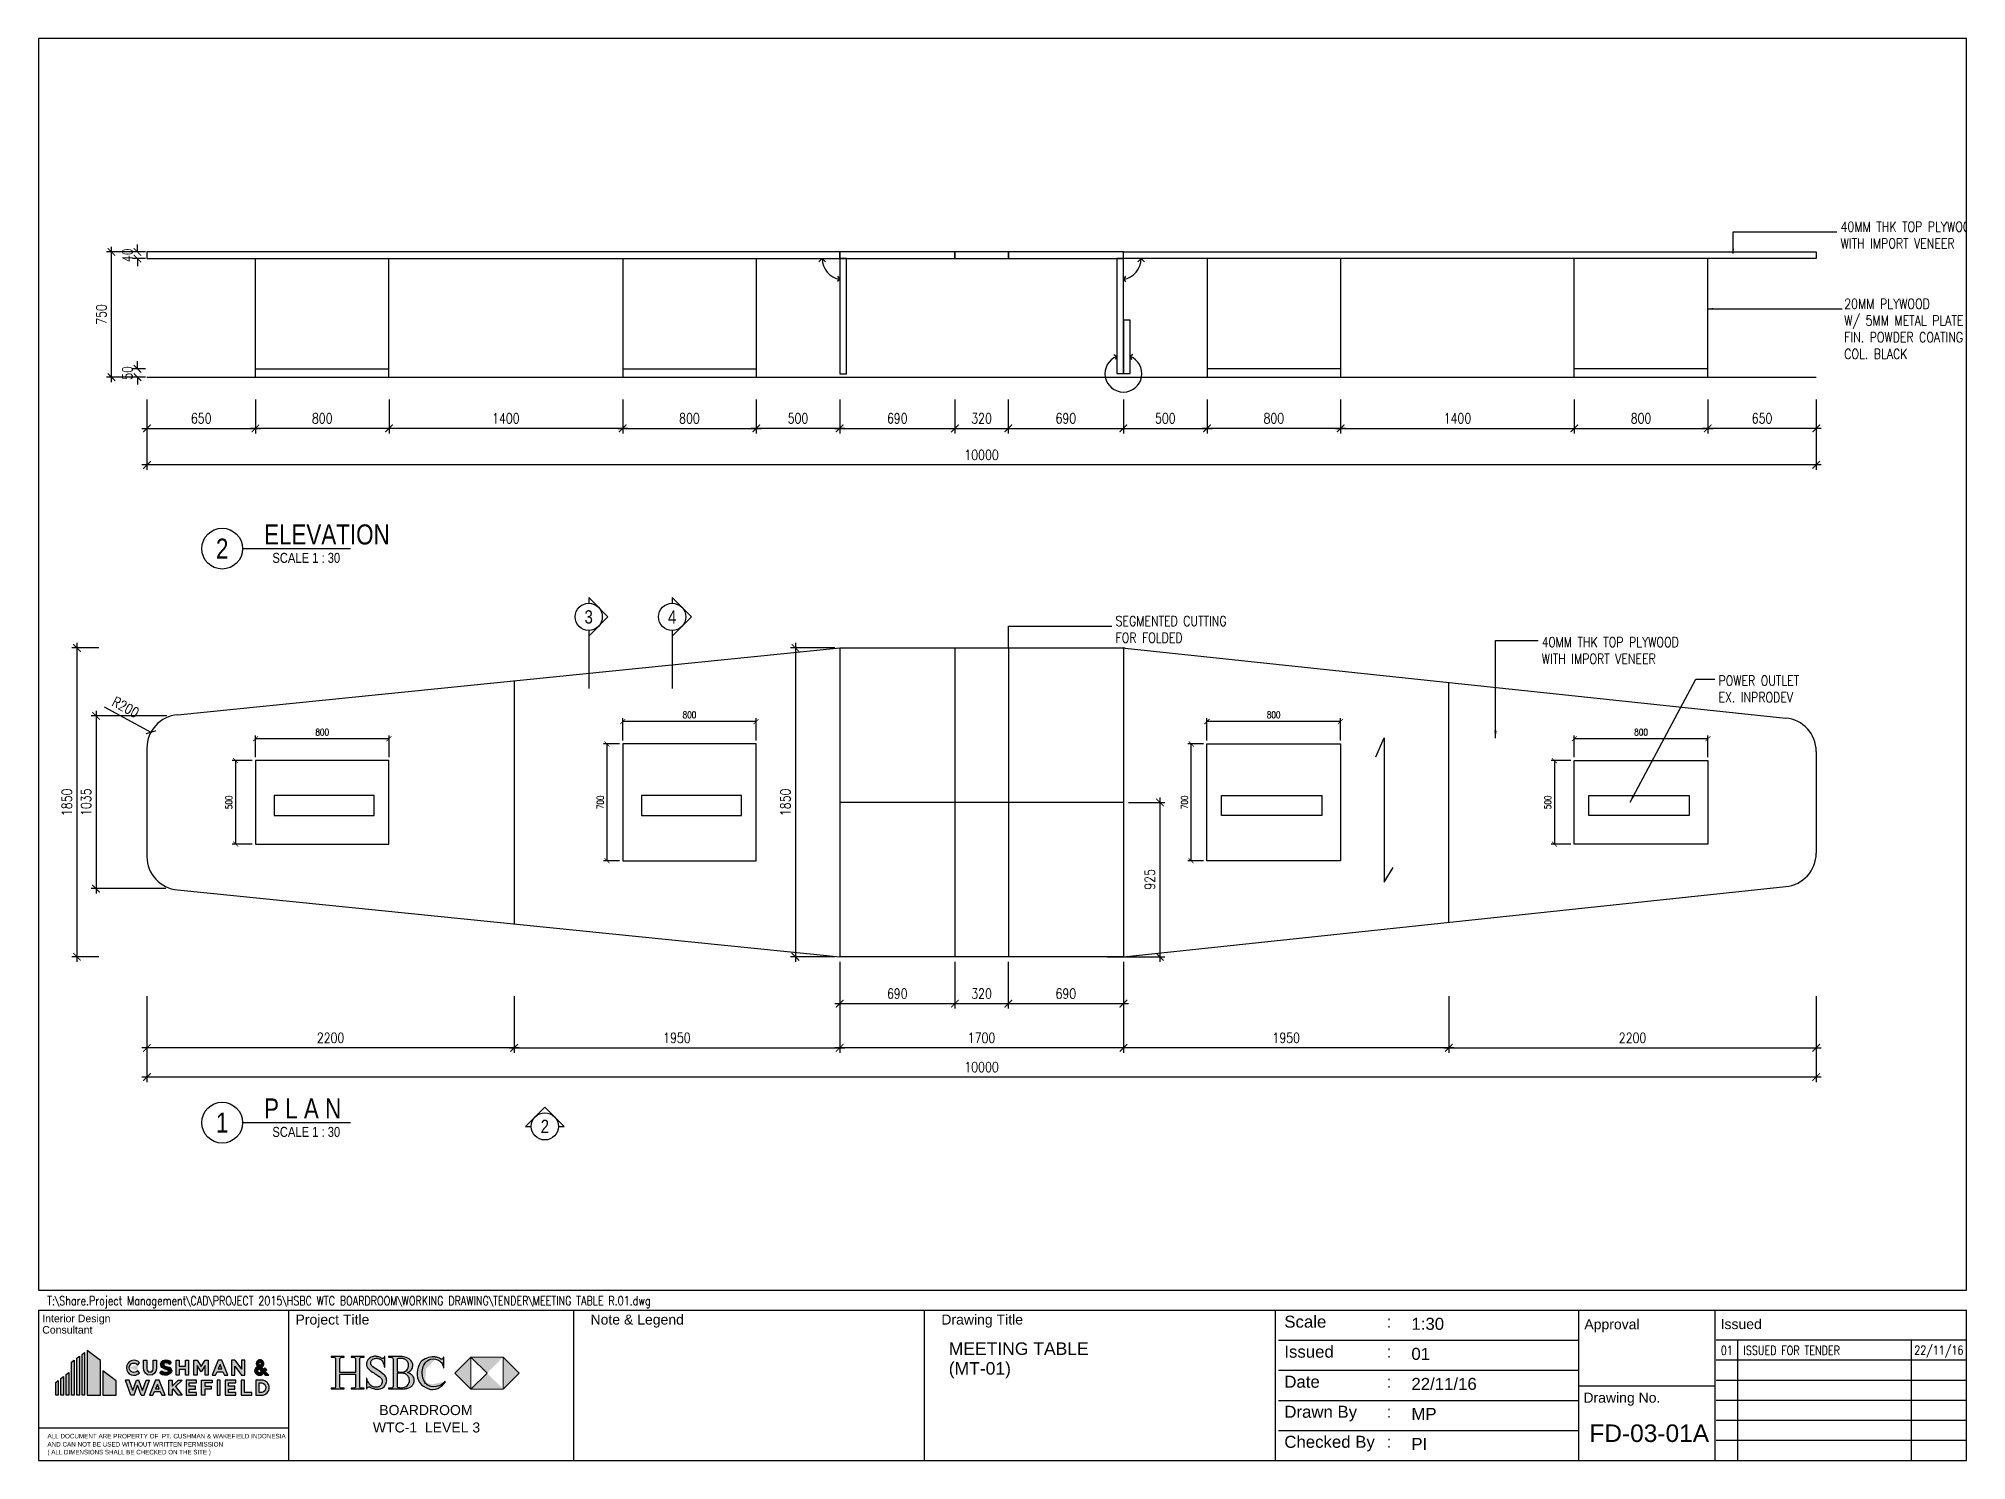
# Paper-space layout 'Layout1' of a CAD drawing. Header units: millimetres. Extents: x 25 to 410, y 1 to 285.
# The model-space entities are those that its viewports show. They can reach past a viewport. Long polylines and large blocks are cut down to what shows.
import ezdxf
from ezdxf.enums import TextEntityAlignment as Align

# ---------------------------------------------------------------- set-up
doc = ezdxf.new("R2010")
doc.units = ezdxf.units.MM
doc.header["$LTSCALE"] = 100
doc.header["$MEASUREMENT"] = 0
doc.header["$PDMODE"] = 2
doc.header["$PDSIZE"] = -3
doc.linetypes.add('DASHDOT2', pattern=[0.5, 0.25, -0.125, 0, -0.125])
doc.linetypes.add('HIDDEN', pattern=[0.375, 0.25, -0.125])
doc.layers.get('0').update_dxf_attribs({"linetype": 'CONTINUOUS'})
doc.layers.get('DEFPOINTS').update_dxf_attribs({"linetype": 'CONTINUOUS'})
doc.layers.add('03AFP', color=3, linetype='CONTINUOUS')
doc.layers.add('A-FLOOR', color=242, linetype='CONTINUOUS')
doc.styles.add('DIM', font='ROMANS.shx', dxfattribs={"width": 0.8})
doc.styles.add('JDL', font='ARIALUNI.TTF', dxfattribs={"width": 0.8})
doc.styles.add('SIMPLEX', font='SIMPLEX.SHX', dxfattribs={"width": 0.8, "height": 1.75})
doc.styles.add('TITLE', font='arial.ttf', dxfattribs={"width": 0.9})
doc.dimstyles.new('dim 30', dxfattribs={"dimscale": 30, "dimtxt": 2, "dimasz": 1.5, "dimexe": 1, "dimexo": 1, "dimgap": 1, "dimtad": 1, "dimdec": 0, "dimzin": 0, "dimdsep": 46, "dimtxsty": 'DIM', "dimblk": 'ARCHTICK', "dimcen": 0, "dimdle": 1, "dimclrd": 9, "dimclre": 9, "dimclrt": 3, "dimadec": 0, "dimazin": 0, "dimtfac": 0.5, "dimtdec": 0, "dimtix": 1, "dimtofl": 0, "dimtmove": 2, "dimatfit": 3, "dimfxl": 0, "dimtolj": 1, "dimtzin": 0, "dimarcsym": 0})
doc.dimstyles.new('DIM-20', dxfattribs={"dimscale": 20, "dimtxt": 2, "dimasz": 1.5, "dimexe": 1, "dimexo": 1, "dimgap": 1, "dimtad": 1, "dimdec": 0, "dimdsep": 46, "dimtxsty": 'DIM', "dimblk": 'ARCHTICK', "dimcen": 0, "dimclrd": 9, "dimclre": 9, "dimclrt": 256, "dimadec": 0, "dimazin": 2, "dimtfac": 1, "dimtdec": 0, "dimtix": 1, "dimtmove": 2, "dimatfit": 3, "dimfxl": 0, "dimarcsym": 0})
doc.dimstyles.new('DIM20', dxfattribs={"dimscale": 20, "dimtxt": 2, "dimasz": 1.5, "dimexe": 1, "dimexo": 1, "dimgap": 1, "dimtad": 1, "dimdec": 0, "dimzin": 0, "dimdsep": 46, "dimtxsty": 'DIM', "dimblk1": 'ARCHTICK', "dimblk2": 'ARCHTICK', "dimsah": 1, "dimcen": 0.09, "dimdle": 1, "dimclrd": 9, "dimclre": 9, "dimclrt": 3, "dimadec": 0, "dimazin": 0, "dimtfac": 0.5, "dimtdec": 0, "dimtix": 1, "dimtmove": 2, "dimatfit": 3, "dimfxl": 0, "dimtolj": 1, "dimtzin": 0, "dimarcsym": 0})

psp = doc.layouts.get("Layout1")

msp = doc.modelspace()

# ---------------------------------------------------------------- texts
at = {"layer": '03AFP', "style": 'JDL', "width": 0.8}
for s, height, p in [('ELEVATION', 120, (24567.6, 293630.3)), ('SCALE 1 : 30', 60, (24617.2, 293519.9)), ('P L A N', 120, (24567.6, 290190.7)), ('SCALE 1 : 30', 60, (24617.2, 290080.3))]:
    msp.add_text(s, height=height, dxfattribs=at).set_placement(p)
for s, height, p in [('2', 120, (24316.5, 293605.3)), ('3', 80, (26512.4, 293196.2)), ('4', 80, (27012.4, 293196.2)), ('1', 120, (24316.5, 290165.7)), ('2', 80, (26249.8, 290143.5))]:
    msp.add_text(s, height=height, dxfattribs=at).set_placement(p, align=Align.MIDDLE_CENTER)
at = {"layer": '03AFP', "char_height": 60, "attachment_point": 1, "style": 'DIM'}
for s, insert, width in [('40MM THK TOP PLYWOOD\\PWITH IMPORT VENEER', (34012.5, 295564.3), 837.071), ('20MM PLYWOOD \\PW/ 5MM METAL PLATE \\PFIN. POWDER COATING \\PCOL. BLACK', (34034.5, 295102.1), 904.193), ('SEGMENTED CUTTING\\PFOR FOLDED ', (29669.1, 293201.1), 837.071), ('40MM THK TOP PLYWOOD\\PWITH IMPORT VENEER', (32222.1, 293075), 837.071), ('POWER OUTLET\\PEX. INPRODEV', (33281, 292844.5), 837.071)]:
    msp.add_mtext(s, dxfattribs=dict(at, insert=insert, width=width))

# ---------------------------------------------------------------- blocks, each defined once
blk = doc.blocks.new('logo cw')
at = {"layer": 'A-FLOOR'}
h = blk.add_hatch(color=240, dxfattribs=at)
h.paths.add_polyline_path([(15.09, 3.61), (11.79, 6.09), (11.79, 0), (15.09, 0)])
h.paths.add_polyline_path([(0, 0), (0, 3.17), (0.66, 3.67), (0.66, 0)])
h.paths.add_polyline_path([(1.31, 0), (1.31, 4.16), (1.97, 4.66), (1.97, 0)])
h.paths.add_polyline_path([(2.63, 0), (2.63, 5.15), (3.28, 5.65), (3.28, 0)])
h.paths.add_polyline_path([(3.94, 0), (3.94, 8.21), (4.6, 8.71), (4.6, 0)])
h.paths.add_polyline_path([(5.26, 0), (5.26, 9.2), (5.91, 9.7), (5.91, 0)])
h.paths.add_polyline_path([(6.57, 0), (6.57, 10.19), (7.23, 10.69), (7.23, 0)])
h.paths.add_polyline_path([(11.18, 0), (11.18, 8.62), (7.88, 11.11), (7.88, 0)])
h = blk.add_hatch(color=251, dxfattribs=at)
h.paths.add_polyline_path([(40.57, 6.56), (41.47, 6.56), (41.02, 7.66)], flags=16)
h.paths.add_polyline_path([(41.76, 5.86), (42.12, 4.96), (42.99, 4.96), (41.45, 8.72), (40.59, 8.72), (39.06, 4.96), (39.92, 4.96), (40.29, 5.86)])
h.paths.add_polyline_path([(37.28, 4.96), (37.28, 7.41), (36.28, 5.84), (35.28, 7.41), (35.28, 4.96), (34.48, 4.96), (34.48, 8.72), (35.28, 8.72), (36.28, 7.15), (37.28, 8.72), (38.08, 8.72), (38.08, 4.96)])
h.paths.add_polyline_path([(33.19, 4.96), (32.39, 4.96), (32.39, 6.44), (30.86, 6.44), (30.86, 4.96), (30.06, 4.96), (30.06, 8.72), (30.86, 8.72), (30.86, 7.24), (32.39, 7.24), (32.39, 8.72), (33.19, 8.72)])
edge = h.paths.add_edge_path()
edge.add_arc((23.54, 6.59), 0.807, 180, 360)
edge.add_line((24.35, 6.59), (24.35, 8.72))
edge.add_line((24.35, 8.72), (25.15, 8.72))
edge.add_line((25.15, 8.72), (25.15, 6.59))
edge.add_arc((23.54, 6.59), 1.61, -180, 0, ccw=False)
edge.add_line((21.94, 6.59), (21.94, 8.72))
edge.add_line((21.94, 8.72), (22.74, 8.72))
edge.add_line((22.74, 8.72), (22.74, 6.59))
edge = h.paths.add_edge_path()
edge.add_arc((19.54, 6.82), 1.2, 38.7047, 178.8409, ccw=False)
edge.add_line((20.48, 7.57), (20.96, 8.08))
edge.add_arc((19.54, 6.82), 1.9, 41.6561, 179.2726)
edge.add_arc((19.54, 6.87), 1.9, 180.7274, 318.3439)
edge.add_line((20.96, 5.6), (20.48, 6.11))
edge.add_arc((19.54, 6.87), 1.2, 181.1591, 321.2953, ccw=False)
h.paths.add_polyline_path([(44.71, 7.21), (46.39, 4.96), (47.19, 4.96), (47.19, 8.72), (46.39, 8.72), (46.39, 6.47), (44.71, 8.72), (43.91, 8.72), (43.91, 4.96), (44.71, 4.96)])
edge = h.paths.add_edge_path()
edge.add_arc((27.53, 6.84), 1.95, 47.1476, 104.2805, ccw=False)
edge.add_line((28.85, 8.27), (28.39, 7.69))
edge.add_arc((27.61, 7.16), 0.943, 34.1636, 120.937)
edge.add_arc((27.36, 7.65), 0.396, 126.5169, 225.183)
edge.add_arc((28.34, 9.37), 2.36, 237.8809, 263.7982)
edge.add_arc((28.07, 6.14), 0.886, -37.0079, 89.3583, ccw=False)
edge.add_arc((27.36, 6.87), 1.9, 226.0301, 318.3439, ccw=False)
edge.add_line((26.04, 5.5), (26.48, 6.05))
edge.add_arc((27.49, 7.02), 1.4, 224.0471, 288.9653)
edge.add_arc((27.83, 6.02), 0.337, 288.9653, 431.0347)
edge.add_arc((28.9, 10.97), 4.73, 243.6221, 258.355, ccw=False)
edge.add_arc((27.24, 7.69), 1.06, 99.3981, 244.9509, ccw=False)
blk.add_hatch(color=251, dxfattribs=at).paths.add_polyline_path([(28.08, 7.02, -0.11357), (27.08, 7.37, -0.459241), (27.13, 7.97, -0.397814), (28.39, 7.69), (28.85, 8.27, 0.255447), (27.04, 8.72, 0.726056), (26.8, 6.73, 0.064373), (27.94, 6.34, -0.713749), (27.94, 5.7, -0.291087), (26.48, 6.05), (26.04, 5.5, 0.426092), (28.78, 5.6, 0.615001)])
h = blk.add_hatch(color=251, dxfattribs=at)
h.paths.add_polyline_path([(51.37, 7.02), (51.43, 7.06, 3.529194), (50.44, 7.15, 0.361656), (49.66, 6.03, 0.674511), (51.85, 5.45), (52.26, 4.96), (53.17, 4.96), (52.32, 5.93), (52.74, 6.36), (52.24, 6.85), (51.86, 6.46)])
h.paths.add_polyline_path([(50.82, 6.7), (51.4, 5.99), (51.29, 5.87, -0.658122), (50.36, 6.1, -0.220785), (50.6, 6.55)], flags=16)
h.paths.add_polyline_path([(50.98, 7.44), (50.78, 7.65, -2.112017), (51.29, 7.72)], flags=16)
h = blk.add_hatch(color=251, dxfattribs=at)
h.paths.add_polyline_path([(20.45, 2.48), (21.33, 0), (22.1, 0), (23.44, 3.76), (22.59, 3.76), (21.67, 1.15), (20.74, 3.76), (20.16, 3.76), (19.23, 1.15), (18.31, 3.76), (17.46, 3.76), (18.8, 0), (19.57, 0)])
h.paths.add_polyline_path([(25.81, 3.76), (24.95, 3.76), (23.42, 0), (24.28, 0), (24.65, 0.9), (26.11, 0.9), (26.48, 0), (27.34, 0)])
h.paths.add_polyline_path([(24.93, 1.6), (25.38, 2.7), (25.83, 1.6)], flags=16)
h.paths.add_polyline_path([(29.34, 1.62), (30.59, 0), (31.54, 0), (29.88, 2.15), (31.54, 3.76), (30.6, 3.76), (29.08, 2.28), (29.08, 3.76), (28.28, 3.76), (28.28, 0), (29.08, 0), (29.08, 1.36)])
h.paths.add_polyline_path([(34.91, 2.23), (33.34, 2.23), (33.34, 3.06), (35.18, 3.06), (35.18, 3.76), (32.54, 3.76), (32.54, 0), (35.18, 0), (35.18, 0.7), (33.34, 0.7), (33.34, 1.53), (34.91, 1.53)])
h.paths.add_polyline_path([(38.78, 2.23), (37.21, 2.23), (37.21, 3.06), (39.04, 3.06), (39.04, 3.76), (36.41, 3.76), (36.41, 0), (37.21, 0), (37.21, 1.53), (38.78, 1.53)])
h.paths.add_polyline_path([(41.1, 3.76), (40.3, 3.76), (40.3, 0), (41.1, 0)])
h.paths.add_polyline_path([(44.69, 2.23), (43.13, 2.23), (43.13, 3.06), (44.96, 3.06), (44.96, 3.76), (42.33, 3.76), (42.33, 0), (44.96, 0), (44.96, 0.7), (43.13, 0.7), (43.13, 1.53), (44.69, 1.53)])
h.paths.add_polyline_path([(48.97, 0.7), (47.14, 0.7), (47.14, 3.76), (46.34, 3.76), (46.34, 0), (48.97, 0)])
h.paths.add_polyline_path([(51.44, 3.76), (49.96, 3.76), (49.96, 0), (51.44, 0, 1)])
h.paths.add_polyline_path([(50.76, 0.7), (50.76, 3.06), (51.44, 3.06, -0.87075), (51.44, 0.7)], flags=16)
at = {"layer": 'A-FLOOR', "color": 251}
for p, q in [((44.71, 8.72), (46.39, 6.47)), ((44.71, 7.21), (46.39, 4.96)), ((18.31, 3.76), (17.46, 3.76)), ((18.8, 0), (17.46, 3.76)), ((19.23, 1.15), (18.31, 3.76)), ((19.57, 0), (18.8, 0)), ((19.23, 1.15), (20.16, 3.76)), ((19.57, 0), (20.45, 2.48)), ((20.16, 3.76), (20.74, 3.76)), ((21.33, 0), (20.45, 2.48)), ((21.67, 1.15), (20.74, 3.76)), ((21.33, 0), (22.1, 0)), ((21.67, 1.15), (22.59, 3.76)), ((22.1, 0), (23.44, 3.76)), ((22.59, 3.76), (23.44, 3.76)), ((50.76, 3.76), (49.96, 3.76))]:
    blk.add_line(p, q, dxfattribs=at)
at = {"layer": 'A-FLOOR', "color": 240}
for points in [[(5.26, 0), (5.26, 9.2), (5.91, 9.7), (5.91, 0)], [(6.57, 0), (6.57, 10.19), (7.23, 10.69), (7.23, 0)], [(11.18, 0), (11.18, 8.62), (7.88, 11.11), (7.88, 0)], [(2.63, 0), (2.63, 5.15), (3.28, 5.65), (3.28, 0)], [(3.94, 0), (3.94, 8.21), (4.6, 8.71), (4.6, 0)], [(15.09, 3.61), (11.79, 6.09), (11.79, 0), (15.09, 0)], [(0, 0), (0, 3.17), (0.66, 3.67), (0.66, 0)], [(1.31, 0), (1.31, 4.16), (1.97, 4.66), (1.97, 0)]]:
    blk.add_lwpolyline(points, close=True, dxfattribs=at)
at = {"layer": 'A-FLOOR', "color": 251}
for points in [[(18.34, 6.84, -0.701093), (20.48, 7.57), (20.96, 8.08, 0.68482), (17.64, 6.84, 0.68482), (20.96, 5.6), (20.48, 6.11, -0.701093)], [(22.74, 6.59, 1), (24.35, 6.59), (24.35, 8.72), (25.15, 8.72), (25.15, 6.59, -1), (21.94, 6.59), (21.94, 8.72), (22.74, 8.72)], [(50.98, 7.44), (50.78, 7.65, -2.112017), (51.29, 7.72)], [(51.44, 3.76), (49.96, 3.76), (49.96, 0), (51.44, 0, 1)], [(50.76, 0.7), (50.76, 3.06), (51.44, 3.06, -0.87075), (51.44, 0.7)]]:
    blk.add_lwpolyline(points, format="xyb", close=True, dxfattribs=at)
for points in [[(27.05, 8.73, -0.254585), (28.85, 8.27), (28.39, 7.69, 0.397814), (27.13, 7.97, 0.459241), (27.08, 7.37, 0.11357), (28.08, 7.02, -0.615001), (28.78, 5.6, -0.426092), (26.04, 5.5), (26.48, 6.05, 0.291087), (27.94, 5.7, 0.713749), (27.94, 6.34, -0.064373), (26.8, 6.73, -0.736946), (27.07, 8.73)], [(50.4, 7.2), (50.44, 7.15, 0.361656), (49.66, 6.03, 0.674511), (51.85, 5.45), (52.26, 4.96), (53.17, 4.96), (52.32, 5.93), (52.74, 6.36), (52.24, 6.85), (51.86, 6.46), (51.37, 7.02), (51.43, 7.06, 3.529194), (50.44, 7.15)], [(50.35, 6.12, 0.674511), (51.29, 5.87), (51.4, 5.99), (50.82, 6.7), (50.6, 6.55, 0.223509), (50.36, 6.09)]]:
    blk.add_lwpolyline(points, format="xyb", dxfattribs=at)
for points in [[(33.19, 4.96), (32.39, 4.96), (32.39, 6.44), (30.86, 6.44), (30.86, 4.96), (30.06, 4.96), (30.06, 8.72), (30.86, 8.72), (30.86, 7.24), (32.39, 7.24), (32.39, 8.72), (33.19, 8.72)], [(37.28, 4.96), (37.28, 7.41), (36.28, 5.84), (35.28, 7.41), (35.28, 4.96), (34.48, 4.96), (34.48, 8.72), (35.28, 8.72), (36.28, 7.15), (37.28, 8.72), (38.08, 8.72), (38.08, 4.96)], [(41.76, 5.86), (42.12, 4.96), (42.99, 4.96), (41.45, 8.72), (40.59, 8.72), (39.06, 4.96), (39.92, 4.96), (40.29, 5.86)], [(40.57, 6.56), (41.47, 6.56), (41.02, 7.66)], [(26.11, 0.9), (26.48, 0), (27.34, 0), (25.81, 3.76), (24.95, 3.76), (23.42, 0), (24.28, 0), (24.65, 0.9)], [(24.93, 1.6), (25.83, 1.6), (25.38, 2.7)], [(29.08, 2.28), (30.6, 3.76), (31.54, 3.76), (29.88, 2.15), (31.54, 0), (30.59, 0), (29.34, 1.62), (29.08, 1.36), (29.08, 0), (28.28, 0), (28.28, 3.76), (29.08, 3.76)], [(33.34, 2.23), (33.34, 3.06), (35.18, 3.06), (35.18, 3.76), (32.54, 3.76), (32.54, 0), (35.18, 0), (35.18, 0.7), (33.34, 0.7), (33.34, 1.53), (34.91, 1.53), (34.91, 2.23)], [(37.21, 1.53), (37.21, 0), (36.41, 0), (36.41, 3.76), (39.04, 3.76), (39.04, 3.06), (37.21, 3.06), (37.21, 2.23), (38.78, 2.23), (38.78, 1.53)], [(41.1, 0), (41.1, 3.76), (40.3, 3.76), (40.3, 0)], [(43.13, 2.23), (43.13, 3.06), (44.96, 3.06), (44.96, 3.76), (42.33, 3.76), (42.33, 0), (44.96, 0), (44.96, 0.7), (43.13, 0.7), (43.13, 1.53), (44.69, 1.53), (44.69, 2.23)], [(47.14, 3.76), (46.34, 3.76), (46.34, 0), (48.97, 0), (48.97, 0.7), (47.14, 0.7)]]:
    blk.add_lwpolyline(points, close=True, dxfattribs=at)
for points in [[(44.71, 8.72), (43.91, 8.72), (43.91, 4.96), (44.71, 4.96), (44.71, 7.21)], [(46.39, 4.96), (47.19, 4.96), (47.19, 8.72), (46.39, 8.72), (46.39, 6.47)]]:
    blk.add_lwpolyline(points, dxfattribs=at)
blk = doc.blocks.new('A$C128E0CF8')
h = blk.add_hatch(color=7)
edge = h.paths.add_edge_path()
edge.add_arc((0.64, 0.81), 0.49, -90, 0, ccw=False)
edge.add_line((0.64, 0.32), (0, 0.32))
edge.add_line((0, 0.32), (0, 0.16))
edge.add_line((0, 0.16), (3.3, 0.16))
edge.add_line((3.3, 0.16), (3.3, 0.32))
edge.add_line((3.3, 0.32), (2.66, 0.32))
edge.add_arc((2.66, 0.81), 0.49, 180, 270, ccw=False)
edge.add_line((2.17, 0.81), (2.17, 3.84))
edge.add_line((2.17, 3.84), (6.11, 3.84))
edge.add_line((6.11, 3.84), (6.11, 0.81))
edge.add_arc((5.62, 0.81), 0.49, -90, 0, ccw=False)
edge.add_line((5.62, 0.32), (4.98, 0.32))
edge.add_line((4.98, 0.32), (4.98, 0.16))
edge.add_line((4.98, 0.16), (8.28, 0.16))
edge.add_line((8.28, 0.16), (8.28, 0.32))
edge.add_line((8.28, 0.32), (7.64, 0.32))
edge.add_arc((7.64, 0.81), 0.49, 180, 270, ccw=False)
edge.add_line((7.15, 0.81), (7.15, 7.57))
edge.add_arc((7.64, 7.57), 0.49, 90, 180, ccw=False)
edge.add_line((7.64, 8.06), (8.28, 8.06))
edge.add_line((8.28, 8.06), (8.28, 8.22))
edge.add_line((8.28, 8.22), (4.98, 8.22))
edge.add_line((4.98, 8.22), (4.98, 8.06))
edge.add_line((4.98, 8.06), (5.62, 8.06))
edge.add_arc((5.62, 7.57), 0.49, 0, 90, ccw=False)
edge.add_line((6.11, 7.57), (6.11, 4.28))
edge.add_line((6.11, 4.28), (2.17, 4.28))
edge.add_line((2.17, 4.28), (2.17, 7.57))
edge.add_arc((2.66, 7.57), 0.49, 90, 180, ccw=False)
edge.add_line((2.66, 8.06), (3.3, 8.06))
edge.add_line((3.3, 8.06), (3.3, 8.22))
edge.add_line((3.3, 8.22), (0, 8.22))
edge.add_line((0, 8.22), (0, 8.06))
edge.add_line((0, 8.06), (0.64, 8.06))
edge.add_arc((0.64, 7.57), 0.49, 0, 90, ccw=False)
edge.add_line((1.13, 7.57), (1.13, 0.81))
for points in [[(13.49, 3.39), (13.32, 3.58), (13.12, 3.8), (12.94, 3.93), (13.12, 3.8), (12.43, 4.33), (12.06, 4.57), (11.56, 4.89), (11.16, 5.17), (10.76, 5.43), (10.4, 5.66), (10.13, 5.94), (10.06, 6.06), (9.96, 6.23), (9.91, 6.46), (9.89, 6.65), (9.91, 6.83), (9.96, 7), (10.04, 7.19), (10.14, 7.33), (10.25, 7.44), (10.44, 7.58), (10.63, 7.66), (10.82, 7.73), (11.02, 7.77), (11.23, 7.81), (11.41, 7.82), (11.7, 7.79), (11.99, 7.71), (12.2, 7.61), (12.4, 7.48), (12.6, 7.31), (12.75, 7.14), (12.92, 6.88), (13.03, 6.63), (13.11, 6.39), (13.21, 6.11), (13.27, 5.87), (13.32, 5.63), (13.43, 5.63), (13.43, 8.22), (13.3, 8.22), (13.26, 8.08), (13.21, 7.95), (13.09, 7.83), (12.97, 7.78), (12.84, 7.76), (12.68, 7.77), (12.53, 7.83), (12.3, 7.97), (12.11, 8.06), (11.92, 8.14), (11.78, 8.19), (11.62, 8.23), (11.47, 8.26), (11.31, 8.29), (11.13, 8.31), (10.97, 8.31), (10.81, 8.3), (10.67, 8.28), (10.5, 8.25), (10.23, 8.19), (9.97, 8.08), (9.74, 7.95), (9.57, 7.82), (9.41, 7.68), (9.27, 7.53), (9.16, 7.38), (9.07, 7.22), (9.02, 7.11), (8.95, 6.95), (8.9, 6.79), (8.87, 6.62), (8.85, 6.41), (8.85, 6.24), (8.87, 6.04), (8.92, 5.83), (9.01, 5.65), (9.11, 5.44), (9.25, 5.26), (9.38, 5.13), (9.58, 4.93), (9.79, 4.77), (9.99, 4.6), (10.33, 4.37), (10.64, 4.14), (10.93, 3.94), (11.25, 3.74), (11.49, 3.57), (11.76, 3.4), (12.06, 3.21), (12.26, 3.07), (12.43, 2.9), (12.53, 2.79), (12.63, 2.62), (12.72, 2.39), (12.75, 2.1), (12.74, 1.85), (12.69, 1.58), (12.62, 1.37), (12.48, 1.16), (12.33, 1.02), (12.11, 0.8), (11.91, 0.7), (11.73, 0.64), (11.51, 0.6), (11.33, 0.59), (11.07, 0.59), (10.85, 0.61), (10.55, 0.68), (10.33, 0.76), (10.15, 0.85), (9.89, 1.02), (9.74, 1.17), (9.59, 1.34), (9.49, 1.47), (9.4, 1.6), (9.31, 1.73), (9.18, 1.99), (9.09, 2.21), (9, 2.47), (8.95, 2.67), (8.94, 2.85), (8.83, 2.85), (8.83, 0.16), (8.96, 0.16), (9, 0.34), (9.08, 0.48), (9.23, 0.61), (9.39, 0.65), (9.58, 0.65), (9.79, 0.58), (10, 0.47), (10.29, 0.34), (10.56, 0.23), (10.85, 0.16), (11.01, 0.12), (11.23, 0.09), (11.57, 0.08), (11.93, 0.1), (12.13, 0.14), (12.31, 0.19), (12.52, 0.27), (12.72, 0.37), (12.88, 0.47), (12.99, 0.55), (13.21, 0.72), (13.42, 0.93), (13.52, 1.07), (13.62, 1.27), (13.72, 1.5), (13.78, 1.68), (13.85, 1.89), (13.88, 2.09), (13.87, 2.3), (13.86, 2.49), (13.81, 2.71), (13.75, 2.93), (13.65, 3.17)], [(13.43, 8.22), (13.3, 8.22), (13.26, 8.08), (13.21, 7.95), (13.09, 7.83), (12.97, 7.78), (12.84, 7.76), (12.68, 7.77), (12.53, 7.83), (12.3, 7.97), (12.11, 8.06), (11.92, 8.14), (11.78, 8.19), (11.62, 8.23), (11.47, 8.26), (11.31, 8.29), (11.13, 8.31), (10.97, 8.31), (10.81, 8.3), (10.67, 8.28), (10.5, 8.25), (10.23, 8.19), (9.97, 8.08), (9.74, 7.95), (9.57, 7.82), (9.41, 7.68), (9.27, 7.53), (9.16, 7.38), (9.07, 7.22), (9.02, 7.11), (8.95, 6.95), (8.9, 6.79), (8.87, 6.62), (8.85, 6.41), (8.85, 6.24), (8.87, 6.04), (8.92, 5.83), (9.01, 5.65), (9.11, 5.44), (9.25, 5.26), (9.38, 5.13), (9.58, 4.93), (9.79, 4.77), (9.99, 4.6), (10.33, 4.37), (10.64, 4.14), (10.93, 3.94), (11.25, 3.74), (11.49, 3.57), (11.76, 3.4), (12.06, 3.21), (12.26, 3.07), (12.43, 2.9), (12.53, 2.79), (12.63, 2.62), (12.72, 2.39), (12.75, 2.1), (12.74, 1.85), (12.69, 1.58), (12.62, 1.37), (12.48, 1.16), (12.33, 1.02), (12.11, 0.8), (11.91, 0.7), (11.73, 0.64), (11.51, 0.6), (11.33, 0.59), (11.07, 0.59), (10.85, 0.61), (10.55, 0.68), (10.33, 0.76), (10.15, 0.85), (9.89, 1.02), (9.74, 1.17), (9.59, 1.34), (9.49, 1.47), (9.4, 1.6), (9.31, 1.73), (9.18, 1.99), (9.09, 2.21), (9, 2.47), (8.95, 2.67), (8.94, 2.85), (8.83, 2.85), (8.83, 0.16), (8.96, 0.16), (9, 0.34), (9.08, 0.48), (9.23, 0.61), (9.39, 0.65), (9.58, 0.65), (9.79, 0.58), (10, 0.47), (10.29, 0.34), (10.56, 0.23), (10.85, 0.16), (11.01, 0.12), (11.23, 0.09), (11.57, 0.08), (11.93, 0.1), (12.13, 0.14), (12.31, 0.19), (12.52, 0.27), (12.72, 0.37), (12.88, 0.47), (12.99, 0.55), (13.21, 0.72), (13.42, 0.93), (13.52, 1.07), (13.62, 1.27), (13.72, 1.5), (13.78, 1.68), (13.85, 1.89), (13.88, 2.09), (13.87, 2.3), (13.86, 2.49), (13.81, 2.71), (13.75, 2.93), (13.65, 3.17), (13.49, 3.39), (13.32, 3.58), (13.12, 3.8), (12.43, 4.33), (12.06, 4.57), (11.56, 4.89), (11.16, 5.17), (10.76, 5.43), (10.4, 5.66), (10.13, 5.94), (10.06, 6.06), (9.96, 6.23), (9.91, 6.46), (9.89, 6.65), (9.91, 6.83), (9.96, 7), (10.04, 7.19), (10.14, 7.33), (10.25, 7.44), (10.44, 7.58), (10.63, 7.66), (10.82, 7.73), (11.02, 7.77), (11.23, 7.81), (11.41, 7.82), (11.7, 7.79), (11.99, 7.71), (12.2, 7.61), (12.4, 7.48), (12.6, 7.31), (12.75, 7.14), (12.92, 6.88), (13.03, 6.63), (13.11, 6.39), (13.21, 6.11), (13.27, 5.87), (13.32, 5.63), (13.43, 5.63)]]:
    blk.add_hatch(color=7).paths.add_polyline_path(points)
h = blk.add_hatch(color=7)
h.paths.add_polyline_path([(20.58, 1.5), (20.62, 1.62), (20.67, 1.79), (20.71, 1.97), (20.72, 2.16), (20.73, 2.42), (20.7, 2.66), (20.65, 2.86), (20.57, 3.06), (20.47, 3.28), (20.35, 3.43), (20.26, 3.55), (20.15, 3.66), (20, 3.78), (19.83, 3.9), (19.66, 4), (19.49, 4.1), (19.29, 4.2), (19.08, 4.27), (19.31, 4.36), (19.5, 4.43), (19.67, 4.57), (19.82, 4.69), (19.99, 4.88), (20.1, 5.04), (20.2, 5.22), (20.28, 5.41), (20.35, 5.68), (20.39, 5.91), (20.39, 6.11), (20.37, 6.35), (20.33, 6.59), (20.16, 6.94), (20.01, 7.18), (19.75, 7.42), (19.47, 7.66), (19.16, 7.84), (18.76, 8.01), (18.44, 8.11), (18.09, 8.18), (17.64, 8.22), (14.34, 8.22), (14.34, 8.06), (14.98, 8.06, -0.414214), (15.47, 7.57), (15.47, 0.81, -0.414214), (14.98, 0.32), (14.34, 0.32), (14.34, 0.16), (17.64, 0.16), (18.21, 0.18), (18.46, 0.19), (18.68, 0.23), (18.88, 0.27), (19.15, 0.35), (19.37, 0.41), (19.58, 0.51), (19.77, 0.6), (19.93, 0.71), (20.09, 0.84), (20.22, 0.95), (20.32, 1.06), (20.41, 1.19), (20.49, 1.31)])
h.paths.add_polyline_path([(19.44, 1.6), (19.28, 1.26), (19.05, 0.99), (18.76, 0.75), (18.33, 0.57), (17.94, 0.48), (17.54, 0.46), (17.13, 0.48), (16.86, 0.53), (16.51, 0.6), (16.51, 4.05), (16.74, 4.08), (16.93, 4.1), (17.14, 4.11), (17.36, 4.11), (17.56, 4.1), (17.78, 4.09), (17.97, 4.07), (18.16, 4.03), (18.39, 3.97), (18.55, 3.91), (18.66, 3.86), (18.78, 3.77), (18.9, 3.66), (19.03, 3.56), (19.17, 3.41), (19.25, 3.28), (19.35, 3.11), (19.45, 2.9), (19.53, 2.64), (19.56, 2.35), (19.55, 2.03)], flags=16)
h.paths.add_polyline_path([(18.61, 4.63), (18.21, 4.46), (17.84, 4.38), (17.47, 4.36), (17.09, 4.38), (16.83, 4.42), (16.51, 4.48), (16.51, 7.71), (16.72, 7.74), (16.9, 7.76), (17.1, 7.77), (17.31, 7.77), (17.49, 7.76), (17.7, 7.75), (17.88, 7.73), (18.06, 7.69), (18.27, 7.64), (18.41, 7.58), (18.52, 7.53), (18.63, 7.45), (18.74, 7.35), (18.86, 7.25), (18.99, 7.11), (19.08, 6.99), (19.17, 6.83), (19.26, 6.64), (19.33, 6.39), (19.36, 6.12), (19.35, 5.82), (19.25, 5.42), (19.1, 5.1), (18.88, 4.85)], flags=16)
h = blk.add_hatch(color=7)
edge = h.paths.add_edge_path()
edge.add_line((26.03, 7.61), (26.31, 7.54))
edge.add_line((26.31, 7.54), (26.53, 7.46))
edge.add_line((26.53, 7.46), (26.79, 7.33))
edge.add_line((26.79, 7.33), (27.08, 7.16))
edge.add_line((27.08, 7.16), (27.32, 6.95))
edge.add_line((27.32, 6.95), (27.54, 6.73))
edge.add_line((27.54, 6.73), (27.72, 6.52))
edge.add_line((27.72, 6.52), (27.84, 6.26))
edge.add_line((27.84, 6.26), (27.93, 6.01))
edge.add_line((27.93, 6.01), (28, 5.8))
edge.add_line((28, 5.8), (28.04, 5.63))
edge.add_line((28.04, 5.63), (28.07, 5.46))
edge.add_line((28.07, 5.46), (28.18, 5.46))
edge.add_line((28.18, 5.46), (28.18, 8.06))
edge.add_line((28.18, 8.06), (28.05, 8.06))
edge.add_line((28.05, 8.06), (28.01, 7.92))
edge.add_line((28.01, 7.92), (27.95, 7.78))
edge.add_line((27.95, 7.78), (27.83, 7.67))
edge.add_line((27.83, 7.67), (27.72, 7.61))
edge.add_line((27.72, 7.61), (27.58, 7.6))
edge.add_line((27.58, 7.6), (27.43, 7.61))
edge.add_line((27.43, 7.61), (27.28, 7.66))
edge.add_line((27.28, 7.66), (27.05, 7.8))
edge.add_line((27.05, 7.8), (26.85, 7.9))
edge.add_line((26.85, 7.9), (26.67, 7.97))
edge.add_line((26.67, 7.97), (26.53, 8.02))
edge.add_line((26.53, 8.02), (26.37, 8.06))
edge.add_line((26.37, 8.06), (26.22, 8.1))
edge.add_line((26.22, 8.1), (26.06, 8.12))
edge.add_line((26.06, 8.12), (25.88, 8.14))
edge.add_line((25.88, 8.14), (25.72, 8.14))
edge.add_arc((25.44, 3.95), 4.2, 86.1852, 137.3175)
edge.add_arc((26.15, 4.05), 4.69, 144.0154, 210.7232)
edge.add_arc((26.47, 5.77), 5.99, 223.4345, 247.551)
edge.add_arc((25.36, 3.08), 3.08, 247.551, 294.2959)
edge.add_arc((24.77, 4.38), 4.51, 294.2959, 326.8065)
edge.add_line((28.54, 1.91), (28.39, 2.05))
edge.add_arc((26.04, 3.51), 2.76, 288.6888, 328.0904, ccw=False)
edge.add_arc((25.77, 4.32), 3.62, 245.1421, 288.6888, ccw=False)
edge.add_arc((25.05, 2.78), 1.92, 211.6265, 245.1421, ccw=False)
edge.add_arc((27.42, 4.24), 4.7, 181.7323, 211.6265, ccw=False)
edge.add_arc((26.83, 4.22), 4.11, 135.2078, 181.7323, ccw=False)
edge.add_arc((25.46, 5.28), 2.41, 76.2999, 130.1187, ccw=False)
at = {"lineweight": 0}
for points in [[(34.88, 8.11), (30.85, 4.12), (34.88, 0.12)], [(42.95, 8.11), (46.98, 4.12), (42.95, 0.12)]]:
    blk.add_hatch(color=240, dxfattribs=at).paths.add_polyline_path(points)
at = {"color": 7}
for points in [[(1.13, 0.81, -0.414214), (0.64, 0.32), (0, 0.32), (0, 0.16), (3.3, 0.16), (3.3, 0.32), (2.66, 0.32, -0.414214), (2.17, 0.81), (2.17, 3.84), (6.11, 3.84), (6.11, 0.81, -0.414214), (5.62, 0.32), (4.98, 0.32), (4.98, 0.16), (8.28, 0.16), (8.28, 0.32), (7.64, 0.32, -0.414214), (7.15, 0.81), (7.15, 7.57, -0.414214), (7.64, 8.06), (8.28, 8.06), (8.28, 8.22), (4.98, 8.22), (4.98, 8.06), (5.62, 8.06, -0.414214), (6.11, 7.57), (6.11, 4.28), (2.17, 4.28), (2.17, 7.57, -0.414214), (2.66, 8.06), (3.3, 8.06), (3.3, 8.22), (0, 8.22), (0, 8.06), (0.64, 8.06, -0.414214), (1.13, 7.57)], [(18.76, 8.01), (18.44, 8.11), (18.09, 8.18), (17.64, 8.22), (14.34, 8.22), (14.34, 8.06), (14.98, 8.06, -0.414214), (15.47, 7.57), (15.47, 0.81, -0.414214), (14.98, 0.32), (14.34, 0.32), (14.34, 0.16), (17.64, 0.16), (18.21, 0.18), (18.46, 0.19), (18.68, 0.23), (18.88, 0.27), (19.15, 0.35), (19.37, 0.41), (19.58, 0.51), (19.77, 0.6), (19.93, 0.71), (20.09, 0.84), (20.22, 0.95), (20.32, 1.06), (20.41, 1.19), (20.49, 1.31), (20.58, 1.5), (20.62, 1.62), (20.67, 1.79), (20.71, 1.97), (20.72, 2.16), (20.73, 2.42), (20.7, 2.66), (20.65, 2.86), (20.57, 3.06), (20.47, 3.28), (20.35, 3.43), (20.26, 3.55), (20.15, 3.66), (20, 3.78), (19.83, 3.9), (19.66, 4), (19.49, 4.1), (19.29, 4.2), (19.08, 4.27), (19.31, 4.36), (19.5, 4.43), (19.67, 4.57), (19.82, 4.69), (19.99, 4.88), (20.1, 5.04), (20.2, 5.22), (20.28, 5.41), (20.35, 5.68), (20.39, 5.91), (20.39, 6.11), (20.37, 6.35), (20.33, 6.59), (20.16, 6.94), (20.01, 7.18), (19.75, 7.42), (19.47, 7.66), (19.16, 7.84)], [(26.03, 7.61), (26.31, 7.54), (26.53, 7.46), (26.79, 7.33), (27.08, 7.16), (27.32, 6.95), (27.54, 6.73), (27.72, 6.52), (27.84, 6.26), (27.93, 6.01), (28, 5.8), (28.04, 5.63), (28.07, 5.46), (28.18, 5.46), (28.18, 8.06), (28.05, 8.06), (28.01, 7.92), (27.95, 7.78), (27.83, 7.67), (27.72, 7.61), (27.58, 7.6), (27.43, 7.61), (27.28, 7.66), (27.05, 7.8), (26.85, 7.9), (26.67, 7.97), (26.53, 8.02), (26.37, 8.06), (26.22, 8.1), (26.06, 8.12), (25.88, 8.14), (25.72, 8.14, 0.226883), (22.35, 6.8, 0.299576), (22.12, 1.65, 0.105618), (24.18, 0.23, 0.206839), (26.62, 0.27, 0.142814), (28.54, 1.91), (28.39, 2.05, -0.173636), (26.93, 0.89, -0.192329), (24.25, 1.03, -0.147291), (23.42, 1.77, -0.131183), (22.72, 4.09, -0.205837), (23.91, 7.12, -0.239243)]]:
    blk.add_lwpolyline(points, format="xyb", close=True, dxfattribs=at)
for points in [[(13.49, 3.39), (13.32, 3.58), (13.12, 3.8), (12.94, 3.93), (13.12, 3.8), (12.43, 4.33), (12.06, 4.57), (11.56, 4.89), (11.16, 5.17), (10.76, 5.43), (10.4, 5.66), (10.13, 5.94), (10.06, 6.06), (9.96, 6.23), (9.91, 6.46), (9.89, 6.65), (9.91, 6.83), (9.96, 7), (10.04, 7.19), (10.14, 7.33), (10.25, 7.44), (10.44, 7.58), (10.63, 7.66), (10.82, 7.73), (11.02, 7.77), (11.23, 7.81), (11.41, 7.82), (11.7, 7.79), (11.99, 7.71), (12.2, 7.61), (12.4, 7.48), (12.6, 7.31), (12.75, 7.14), (12.92, 6.88), (13.03, 6.63), (13.11, 6.39), (13.21, 6.11), (13.27, 5.87), (13.32, 5.63), (13.43, 5.63), (13.43, 8.22), (13.3, 8.22), (13.26, 8.08), (13.21, 7.95), (13.09, 7.83), (12.97, 7.78), (12.84, 7.76), (12.68, 7.77), (12.53, 7.83), (12.3, 7.97), (12.11, 8.06), (11.92, 8.14), (11.78, 8.19), (11.62, 8.23), (11.47, 8.26), (11.31, 8.29), (11.13, 8.31), (10.97, 8.31), (10.81, 8.3), (10.67, 8.28), (10.5, 8.25), (10.23, 8.19), (9.97, 8.08), (9.74, 7.95), (9.57, 7.82), (9.41, 7.68), (9.27, 7.53), (9.16, 7.38), (9.07, 7.22), (9.02, 7.11), (8.95, 6.95), (8.9, 6.79), (8.87, 6.62), (8.85, 6.41), (8.85, 6.24), (8.87, 6.04), (8.92, 5.83), (9.01, 5.65), (9.11, 5.44), (9.25, 5.26), (9.38, 5.13), (9.58, 4.93), (9.79, 4.77), (9.99, 4.6), (10.33, 4.37), (10.64, 4.14), (10.93, 3.94), (11.25, 3.74), (11.49, 3.57), (11.76, 3.4), (12.06, 3.21), (12.26, 3.07), (12.43, 2.9), (12.53, 2.79), (12.63, 2.62), (12.72, 2.39), (12.75, 2.1), (12.74, 1.85), (12.69, 1.58), (12.62, 1.37), (12.48, 1.16), (12.33, 1.02), (12.11, 0.8), (11.91, 0.7), (11.73, 0.64), (11.51, 0.6), (11.33, 0.59), (11.07, 0.59), (10.85, 0.61), (10.55, 0.68), (10.33, 0.76), (10.15, 0.85), (9.89, 1.02), (9.74, 1.17), (9.59, 1.34), (9.49, 1.47), (9.4, 1.6), (9.31, 1.73), (9.18, 1.99), (9.09, 2.21), (9, 2.47), (8.95, 2.67), (8.94, 2.85), (8.83, 2.85), (8.83, 0.16), (8.96, 0.16), (9, 0.34), (9.08, 0.48), (9.23, 0.61), (9.39, 0.65), (9.58, 0.65), (9.79, 0.58), (10, 0.47), (10.29, 0.34), (10.56, 0.23), (10.85, 0.16), (11.01, 0.12), (11.23, 0.09), (11.57, 0.08), (11.93, 0.1), (12.13, 0.14), (12.31, 0.19), (12.52, 0.27), (12.72, 0.37), (12.88, 0.47), (12.99, 0.55), (13.21, 0.72), (13.42, 0.93), (13.52, 1.07), (13.62, 1.27), (13.72, 1.5), (13.78, 1.68), (13.85, 1.89), (13.88, 2.09), (13.87, 2.3), (13.86, 2.49), (13.81, 2.71), (13.75, 2.93), (13.65, 3.17)], [(16.51, 4.48), (16.83, 4.42), (17.09, 4.38), (17.47, 4.36), (17.84, 4.38), (18.21, 4.46), (18.61, 4.63), (18.88, 4.85), (19.1, 5.1), (19.25, 5.42), (19.35, 5.82), (19.36, 6.12), (19.33, 6.39), (19.26, 6.64), (19.17, 6.83), (19.08, 6.99), (18.99, 7.11), (18.86, 7.25), (18.74, 7.35), (18.63, 7.45), (18.52, 7.53), (18.41, 7.58), (18.27, 7.64), (18.06, 7.69), (17.88, 7.73), (17.7, 7.75), (17.49, 7.76), (17.31, 7.77), (17.1, 7.77), (16.9, 7.76), (16.72, 7.74), (16.51, 7.71), (16.51, 4.48)], [(16.51, 0.6), (16.86, 0.53), (17.13, 0.48), (17.54, 0.46), (17.94, 0.48), (18.33, 0.57), (18.76, 0.75), (19.05, 0.99), (19.28, 1.26), (19.44, 1.6), (19.55, 2.03), (19.56, 2.35), (19.53, 2.64), (19.45, 2.9), (19.35, 3.11), (19.25, 3.28), (19.17, 3.41), (19.03, 3.56), (18.9, 3.66), (18.78, 3.77), (18.66, 3.86), (18.55, 3.91), (18.39, 3.97), (18.16, 4.03), (17.97, 4.07), (17.78, 4.09), (17.56, 4.1), (17.36, 4.11), (17.14, 4.11), (16.93, 4.1), (16.74, 4.08), (16.51, 4.05), (16.51, 0.6)]]:
    blk.add_lwpolyline(points, close=True, dxfattribs=at)
at = {"color": 240, "lineweight": 0}
for points in [[(34.88, 8.11), (30.85, 4.12), (34.88, 0.12)], [(34.88, 8.11), (38.92, 4.12), (34.88, 0.12)], [(42.95, 8.11), (46.98, 4.12), (42.95, 0.12)]]:
    blk.add_lwpolyline(points, dxfattribs=at)
blk.add_lwpolyline([(34.88, 8.11), (42.95, 8.11), (42.95, 0.12), (34.88, 0.12)], close=True, dxfattribs=at)
blk.add_solid([(34.88, 0.12), (42.95, 0.12), (42.95, 8.11), (34.88, 8.11)], dxfattribs=at)
blk = doc.blocks.new('kop a3 HSBC')
at = {"color": 7, "ltscale": 20000}
for p, q in [((397.45, 284.49), (12.45, 284.49)), ((12.45, 284.49), (12.45, 34.5)), ((397.45, 34.5), (397.45, 284.49)), ((12.45, 34.5), (397.45, 34.5)), ((12.45, 30.49), (397.45, 30.49)), ((12.45, 30.49), (12.45, 0.49)), ((62.39, 30.49), (62.39, 0.49)), ((119.32, 0.49), (119.32, 30.49)), ((189.38, 0.49), (189.38, 30.49)), ((259.45, 0.49), (259.45, 30.49)), ((320.05, 0.49), (320.05, 30.49)), ((347.3, 0.49), (347.3, 30.49)), ((397.45, 0.49), (397.45, 30.49)), ((351.8, 0.49), (351.8, 24.49)), ((386.45, 0.49), (386.45, 24.49)), ((12.45, 6.99), (62.39, 6.99)), ((12.45, 0.49), (397.45, 0.49))]:
    blk.add_line(p, q, dxfattribs=at)
at = {"color": 7}
for p, q in [((260.05, 30.49), (320.05, 30.49)), ((260.05, 24.49), (320.05, 24.49)), ((260.05, 18.49), (320.05, 18.49)), ((260.05, 12.49), (320.05, 12.49)), ((260.05, 6.49), (320.05, 6.49))]:
    blk.add_line(p, q, dxfattribs=at)
for points in [[(397.45, 24.49), (347.45, 24.49)], [(397.45, 20.49), (347.45, 20.49)], [(397.45, 16.49), (347.45, 16.49)], [(347.3, 15.31), (320.05, 15.31)], [(397.45, 12.49), (347.45, 12.49)], [(397.45, 8.49), (347.45, 8.49)], [(397.45, 4.49), (347.45, 4.49)]]:
    blk.add_lwpolyline(points, dxfattribs=at)
at = {"layer": '03AFP', "xscale": 0.8, "yscale": 0.8, "zscale": 0.8}
blk.add_blockref('A$C128E0CF8', (70.87, 14.65), dxfattribs=at)
at = {"layer": 'A-FLOOR', "color": 1, "xscale": 0.8, "yscale": 0.8, "zscale": 0.8}
blk.add_blockref('logo cw', (15.87, 13.53), dxfattribs=at)
at = {"color": 7, "style": 'TITLE'}
for s, height, p in [('Consultant', 1.5, (13.19, 25.83)), ('Interior Design', 1.5, (13.19, 28.1)), ('Project Title', 2, (63.76, 27.63)), ('Note & Legend', 2, (122.68, 27.63)), ('Drawing Title', 2, (192.74, 27.63)), ('Scale', 2.4, (261.23, 27.01)), (':', 2.4, (281.67, 27.01)), ('Approval', 2, (321.15, 26.69)), ('Issued', 2, (348.35, 26.73)), ('Issued', 2.4, (261.23, 21.01)), (':', 2.4, (281.67, 21.01)), ('Date', 2.4, (261.23, 15.01)), (':', 2.4, (281.67, 15.01)), ('BOARDROOM ', 2, (80.49, 9.55)), ('Drawing No.', 2, (320.96, 12.03)), ('WTC-1  LEVEL 3 ', 2, (79.21, 6.08)), ('Drawn By', 2.4, (261.23, 9.01)), (':', 2.4, (281.67, 9.01)), ('ALL DOCUMENT ARE PROPERTY OF  PT. CUSHMAN & WAKEFIELD INDONESIA', 0.9, (14.23, 4.9)), ('AND CAN NOT BE USED WITHOUT WRITTEN PERMISSION ', 0.9, (14.23, 3.27)), ('Checked By', 2.4, (261.23, 3.01)), (':', 2.4, (281.67, 3.01))]:
    blk.add_text(s, height=height, dxfattribs=at).set_placement(p)
at = {"color": 7, "insert": (14.23, 2.61), "char_height": 0.9, "width": 69.4865, "attachment_point": 1, "style": 'TITLE'}
blk.add_mtext('( ALL DIMENSIONS SHALL BE CHECKED ON THE SITE ) ', dxfattribs=at)
at = {"color": 7, "style": 'SIMPLEX', "width": 0.8}
for tag, p in [('FILE-NAME', (14.17, 31.52)), ('01', (348.4, 21.6)), ('ISSUED-1', (352.92, 21.6)), ('02', (348.4, 17.6)), ('ISSUED-2', (352.92, 17.6)), ('03', (348.4, 13.6)), ('ISSUED-3', (352.92, 13.6)), ('04', (348.4, 9.6)), ('ISSUED-4', (352.92, 9.6)), ('05', (348.4, 5.6)), ('ISSUED-5', (352.92, 5.6)), ('06', (348.4, 1.6)), ('ISSUED-6', (352.92, 1.6))]:
    blk.add_attdef(tag, p, '', height=1.75, dxfattribs=at)
at = {"color": 4, "style": 'TITLE'}
for tag, p, height in [('SCALE', (286.61, 26.58), 2.4), ('DRAWING-1', (194.22, 21.57), 2.5), ('DRAWING-2', (194.22, 17.63), 2.5), ('ISSUED', (286.61, 20.58), 2.4), ('DRAWING-3', (194.22, 13.69), 2.5), ('DATE', (286.61, 14.58), 2.4), ('DRAWING-4', (194.22, 9.93), 2.5), ('DRAWN', (286.61, 8.58), 2.4), ('CHECK', (286.61, 2.58), 2.4)]:
    blk.add_attdef(tag, p, '', height=height, dxfattribs=at)
at = {"color": 7, "style": 'SIMPLEX', "width": 0.8}
for tag, p in [('DATE-1', (391.94, 22.4)), ('DATE-2', (391.94, 18.4)), ('DATE-3', (391.94, 14.4)), ('DATE-4', (391.94, 10.4)), ('DATE-5', (391.94, 6.4)), ('DATE-6', (391.94, 2.4))]:
    blk.add_attdef(tag, text='', height=1.75, dxfattribs=at).set_placement(p, align=Align.MIDDLE)
at = {"color": 4, "style": 'TITLE'}
blk.add_attdef('DRAWING', text='', height=3.5, dxfattribs=at).set_placement((334.1, 5.93), align=Align.MIDDLE)
blk = doc.blocks.new('_ARCHTICK')
at = {"color": 0, "linetype": 'ByBlock', "const_width": 0.15}
blk.add_lwpolyline([(-0.5, -0.5), (0.5, 0.5)], dxfattribs=at)
blk = doc.blocks.new('*D1295')
at = {"color": 9, "lineweight": -2}
for p, q in [((23984, 292603), (23531, 292603)), ((23561, 292633), (23561, 291538)), ((23979, 291568), (23531, 291568))]:
    blk.add_line(p, q, dxfattribs=at)
at = {"layer": 'DEFPOINTS', "color": 0}
for p in [(24014, 292603), (23561, 291568), (24009, 291568)]:
    blk.add_point(p, dxfattribs=at)
at = {"color": 9, "lineweight": -2, "xscale": 45, "yscale": 45, "zscale": 45}
for p, rotation in [((23561, 292603), 90), ((23561, 291568), 270)]:
    blk.add_blockref('_ARCHTICK', p, dxfattribs=dict(at, rotation=rotation))
at = {"color": 3, "insert": (23501, 292086), "char_height": 60, "attachment_point": 5, "rotation": 90, "style": 'DIM'}
blk.add_mtext('\\A1;1035', dxfattribs=at)
blk = doc.blocks.new('*D1296')
at = {"color": 9, "lineweight": -2}
for p, q in [((23446, 293040), (23446, 291130)), ((23577, 293010), (23416, 293010)), ((23577, 291160), (23416, 291160))]:
    blk.add_line(p, q, dxfattribs=at)
at = {"layer": 'DEFPOINTS', "color": 0}
for p in [(23607, 293010), (23446, 291160), (23607, 291160)]:
    blk.add_point(p, dxfattribs=at)
at = {"color": 9, "lineweight": -2, "xscale": 45, "yscale": 45, "zscale": 45}
for p, rotation in [((23446, 293010), 90), ((23446, 291160), 270)]:
    blk.add_blockref('_ARCHTICK', p, dxfattribs=dict(at, rotation=rotation))
at = {"color": 3, "insert": (23386, 292085), "char_height": 60, "attachment_point": 5, "rotation": 90, "style": 'DIM'}
blk.add_mtext('\\A1;1850', dxfattribs=at)
blk = doc.blocks.new('*D1297')
at = {"color": 9, "lineweight": -2}
blk.add_line((23609, 292657), (23890, 292505), dxfattribs=at)
at = {"layer": 'DEFPOINTS', "color": 0}
for p in [(23890, 292505), (24066, 292410)]:
    blk.add_point(p, dxfattribs=at)
at = {"color": 9, "lineweight": -2, "xscale": 45, "yscale": 45, "zscale": 45, "rotation": 331.6359715379449}
blk.add_blockref('_ARCHTICK', (23890, 292505), dxfattribs=at)
at = {"color": 3, "insert": (23738, 292655), "char_height": 60, "attachment_point": 5, "rotation": 331.636, "style": 'DIM'}
blk.add_mtext('\\A1;R200', dxfattribs=at)
blk = doc.blocks.new('*D1298')
at = {"color": 9, "lineweight": -2}
for p, q in [((28016, 290924), (28016, 290584)), ((29716, 290924), (29716, 290584)), ((29746, 290614), (27986, 290614))]:
    blk.add_line(p, q, dxfattribs=at)
at = {"layer": 'DEFPOINTS', "color": 0}
for p in [(28016, 290954), (29716, 290954), (28016, 290614)]:
    blk.add_point(p, dxfattribs=at)
at = {"color": 9, "lineweight": -2, "xscale": 45, "yscale": 45, "zscale": 45, "rotation": 180}
blk.add_blockref('_ARCHTICK', (28016, 290614), dxfattribs=at)
at = {"color": 9, "lineweight": -2, "xscale": 45, "yscale": 45, "zscale": 45}
blk.add_blockref('_ARCHTICK', (29716, 290614), dxfattribs=at)
at = {"color": 3, "insert": (28866, 290674), "char_height": 60, "attachment_point": 5, "style": 'DIM'}
blk.add_mtext('\\A1;1700', dxfattribs=at)
blk = doc.blocks.new('*D1299')
at = {"color": 9, "lineweight": -2}
for p, q in [((26066, 290923), (26066, 290584)), ((28016, 290924), (28016, 290584)), ((26036, 290614), (28046, 290614))]:
    blk.add_line(p, q, dxfattribs=at)
at = {"layer": 'DEFPOINTS', "color": 0}
for p in [(26066, 290953), (28016, 290954), (28016, 290614)]:
    blk.add_point(p, dxfattribs=at)
at = {"color": 9, "lineweight": -2, "xscale": 45, "yscale": 45, "zscale": 45, "rotation": 180}
blk.add_blockref('_ARCHTICK', (26066, 290614), dxfattribs=at)
at = {"color": 9, "lineweight": -2, "xscale": 45, "yscale": 45, "zscale": 45}
blk.add_blockref('_ARCHTICK', (28016, 290614), dxfattribs=at)
at = {"color": 3, "insert": (27041, 290674), "char_height": 60, "attachment_point": 5, "style": 'DIM'}
blk.add_mtext('\\A1;1950', dxfattribs=at)
blk = doc.blocks.new('*D1300')
at = {"color": 9, "lineweight": -2}
for p, q in [((23866, 290923), (23866, 290584)), ((26066, 290923), (26066, 290584)), ((26096, 290614), (23836, 290614))]:
    blk.add_line(p, q, dxfattribs=at)
at = {"layer": 'DEFPOINTS', "color": 0}
for p in [(23866, 290953), (26066, 290953), (23866, 290614)]:
    blk.add_point(p, dxfattribs=at)
at = {"color": 9, "lineweight": -2, "xscale": 45, "yscale": 45, "zscale": 45, "rotation": 180}
blk.add_blockref('_ARCHTICK', (23866, 290614), dxfattribs=at)
at = {"color": 9, "lineweight": -2, "xscale": 45, "yscale": 45, "zscale": 45}
blk.add_blockref('_ARCHTICK', (26066, 290614), dxfattribs=at)
at = {"color": 3, "insert": (24966, 290674), "char_height": 60, "attachment_point": 5, "style": 'DIM'}
blk.add_mtext('\\A1;2200', dxfattribs=at)
blk = doc.blocks.new('*D1301')
at = {"color": 9, "lineweight": -2}
for p, q in [((29716, 290924), (29716, 290584)), ((31666, 290923), (31666, 290584)), ((31696, 290614), (29686, 290614))]:
    blk.add_line(p, q, dxfattribs=at)
at = {"layer": 'DEFPOINTS', "color": 0}
for p in [(29716, 290954), (31666, 290953), (29716, 290614)]:
    blk.add_point(p, dxfattribs=at)
at = {"color": 9, "lineweight": -2, "xscale": 45, "yscale": 45, "zscale": 45, "rotation": 180}
blk.add_blockref('_ARCHTICK', (29716, 290614), dxfattribs=at)
at = {"color": 9, "lineweight": -2, "xscale": 45, "yscale": 45, "zscale": 45}
blk.add_blockref('_ARCHTICK', (31666, 290614), dxfattribs=at)
at = {"color": 3, "insert": (30691, 290674), "char_height": 60, "attachment_point": 5, "style": 'DIM'}
blk.add_mtext('\\A1;1950', dxfattribs=at)
blk = doc.blocks.new('*D1302')
at = {"color": 9, "lineweight": -2}
for p, q in [((31666, 290923), (31666, 290584)), ((33866, 290923), (33866, 290584)), ((31636, 290614), (33896, 290614))]:
    blk.add_line(p, q, dxfattribs=at)
at = {"layer": 'DEFPOINTS', "color": 0}
for p in [(31666, 290953), (33866, 290953), (33866, 290614)]:
    blk.add_point(p, dxfattribs=at)
at = {"color": 9, "lineweight": -2, "xscale": 45, "yscale": 45, "zscale": 45, "rotation": 180}
blk.add_blockref('_ARCHTICK', (31666, 290614), dxfattribs=at)
at = {"color": 9, "lineweight": -2, "xscale": 45, "yscale": 45, "zscale": 45}
blk.add_blockref('_ARCHTICK', (33866, 290614), dxfattribs=at)
at = {"color": 3, "insert": (32766, 290674), "char_height": 60, "attachment_point": 5, "style": 'DIM'}
blk.add_mtext('\\A1;2200', dxfattribs=at)
blk = doc.blocks.new('*D1303')
at = {"color": 9, "lineweight": -2}
for p, q in [((23866, 290724), (23866, 290409)), ((33866, 290724), (33866, 290409)), ((33896, 290439), (23836, 290439))]:
    blk.add_line(p, q, dxfattribs=at)
at = {"layer": 'DEFPOINTS', "color": 0}
for p in [(23866, 290754), (33866, 290754), (23866, 290439)]:
    blk.add_point(p, dxfattribs=at)
at = {"color": 9, "lineweight": -2, "xscale": 45, "yscale": 45, "zscale": 45, "rotation": 180}
blk.add_blockref('_ARCHTICK', (23866, 290439), dxfattribs=at)
at = {"color": 9, "lineweight": -2, "xscale": 45, "yscale": 45, "zscale": 45}
blk.add_blockref('_ARCHTICK', (33866, 290439), dxfattribs=at)
at = {"color": 3, "insert": (28866, 290499), "char_height": 60, "attachment_point": 5, "style": 'DIM'}
blk.add_mtext('\\A1;10000', dxfattribs=at)
blk = doc.blocks.new('*D1304')
at = {"layer": '03AFP', "color": 9, "lineweight": -2}
for p, q in [((28016, 291130), (28016, 290849)), ((28706, 291130), (28706, 290849)), ((27986, 290879), (28736, 290879))]:
    blk.add_line(p, q, dxfattribs=at)
at = {"layer": 'DEFPOINTS', "color": 0}
for p in [(28016, 291160), (28706, 291160), (28706, 290879)]:
    blk.add_point(p, dxfattribs=at)
at = {"layer": '03AFP', "color": 9, "lineweight": -2, "xscale": 45, "yscale": 45, "zscale": 45, "rotation": 180}
blk.add_blockref('_ARCHTICK', (28016, 290879), dxfattribs=at)
at = {"layer": '03AFP', "color": 9, "lineweight": -2, "xscale": 45, "yscale": 45, "zscale": 45}
blk.add_blockref('_ARCHTICK', (28706, 290879), dxfattribs=at)
at = {"layer": '03AFP', "color": 3, "insert": (28361, 290939), "char_height": 60, "attachment_point": 5, "style": 'DIM'}
blk.add_mtext('\\A1;690', dxfattribs=at)
blk = doc.blocks.new('*D1305')
at = {"layer": '03AFP', "color": 9, "lineweight": -2}
for p, q in [((27751, 293040), (27751, 291130)), ((27986, 293010), (27721, 293010)), ((27986, 291160), (27721, 291160))]:
    blk.add_line(p, q, dxfattribs=at)
at = {"layer": 'DEFPOINTS', "color": 0}
for p in [(28016, 293010), (27751, 291160), (28016, 291160)]:
    blk.add_point(p, dxfattribs=at)
at = {"layer": '03AFP', "color": 9, "lineweight": -2, "xscale": 45, "yscale": 45, "zscale": 45}
for p, rotation in [((27751, 293010), 90), ((27751, 291160), 270)]:
    blk.add_blockref('_ARCHTICK', p, dxfattribs=dict(at, rotation=rotation))
at = {"layer": '03AFP', "color": 3, "insert": (27691, 292085), "char_height": 60, "attachment_point": 5, "rotation": 90, "style": 'DIM'}
blk.add_mtext('\\A1;1850', dxfattribs=at)
blk = doc.blocks.new('*D1306')
at = {"layer": '03AFP', "color": 9, "lineweight": -2}
for p, q in [((28706, 291130), (28706, 290849)), ((29026, 291130), (29026, 290849)), ((28676, 290879), (29056, 290879))]:
    blk.add_line(p, q, dxfattribs=at)
at = {"layer": 'DEFPOINTS', "color": 0}
for p in [(28706, 291160), (29026, 291160), (29026, 290879)]:
    blk.add_point(p, dxfattribs=at)
at = {"layer": '03AFP', "color": 9, "lineweight": -2, "xscale": 45, "yscale": 45, "zscale": 45, "rotation": 180}
blk.add_blockref('_ARCHTICK', (28706, 290879), dxfattribs=at)
at = {"layer": '03AFP', "color": 9, "lineweight": -2, "xscale": 45, "yscale": 45, "zscale": 45}
blk.add_blockref('_ARCHTICK', (29026, 290879), dxfattribs=at)
at = {"layer": '03AFP', "color": 3, "insert": (28866, 290939), "char_height": 60, "attachment_point": 5, "style": 'DIM'}
blk.add_mtext('\\A1;320', dxfattribs=at)
blk = doc.blocks.new('*D1307')
at = {"layer": '03AFP', "color": 9, "lineweight": -2}
for p, q in [((29026, 291130), (29026, 290849)), ((29716, 291130), (29716, 290849)), ((28996, 290879), (29746, 290879))]:
    blk.add_line(p, q, dxfattribs=at)
at = {"layer": 'DEFPOINTS', "color": 0}
for p in [(29026, 291160), (29716, 291160), (29716, 290879)]:
    blk.add_point(p, dxfattribs=at)
at = {"layer": '03AFP', "color": 9, "lineweight": -2, "xscale": 45, "yscale": 45, "zscale": 45, "rotation": 180}
blk.add_blockref('_ARCHTICK', (29026, 290879), dxfattribs=at)
at = {"layer": '03AFP', "color": 9, "lineweight": -2, "xscale": 45, "yscale": 45, "zscale": 45}
blk.add_blockref('_ARCHTICK', (29716, 290879), dxfattribs=at)
at = {"layer": '03AFP', "color": 3, "insert": (29371, 290939), "char_height": 60, "attachment_point": 5, "style": 'DIM'}
blk.add_mtext('\\A1;690', dxfattribs=at)
blk = doc.blocks.new('*D1308')
at = {"layer": '03AFP', "color": 9, "lineweight": -2}
for p, q in [((29934, 292115), (29934, 291130)), ((29746, 292085), (29964, 292085)), ((29618, 291160), (29964, 291160))]:
    blk.add_line(p, q, dxfattribs=at)
at = {"layer": 'DEFPOINTS', "color": 0}
for p in [(29716, 292085), (29588, 291160), (29934, 291160)]:
    blk.add_point(p, dxfattribs=at)
at = {"layer": '03AFP', "color": 9, "lineweight": -2, "xscale": 45, "yscale": 45, "zscale": 45}
for p, rotation in [((29934, 292085), 90), ((29934, 291160), 270)]:
    blk.add_blockref('_ARCHTICK', p, dxfattribs=dict(at, rotation=rotation))
at = {"layer": '03AFP', "color": 3, "insert": (29874, 291623), "char_height": 60, "attachment_point": 5, "rotation": 90, "style": 'DIM'}
blk.add_mtext('\\A1;925', dxfattribs=at)
blk = doc.blocks.new('*D1309')
at = {"layer": '03AFP', "color": 9, "lineweight": -2}
for p, q in [((23836, 295383), (23623, 295383)), ((23653, 294603), (23653, 295413)), ((23836, 294633), (23623, 294633))]:
    blk.add_line(p, q, dxfattribs=at)
at = {"layer": 'DEFPOINTS', "color": 0}
for p in [(23653, 295383), (23866, 295383), (23866, 294633)]:
    blk.add_point(p, dxfattribs=at)
at = {"layer": '03AFP', "color": 9, "lineweight": -2, "xscale": 45, "yscale": 45, "zscale": 45}
for p, rotation in [((23653, 295383), 90), ((23653, 294633), 270)]:
    blk.add_blockref('_ARCHTICK', p, dxfattribs=dict(at, rotation=rotation))
at = {"layer": '03AFP', "color": 3, "insert": (23593, 295008), "char_height": 60, "attachment_point": 5, "rotation": 90, "style": 'DIM'}
blk.add_mtext('\\A1;750', dxfattribs=at)
blk = doc.blocks.new('*D1310')
at = {"layer": '03AFP', "color": 9, "lineweight": -2}
for p, q in [((23857, 295383), (23779, 295383)), ((23857, 295343), (23779, 295343)), ((23809, 295383), (23809, 295428)), ((23809, 295343), (23809, 295298))]:
    blk.add_line(p, q, dxfattribs=at)
at = {"layer": 'DEFPOINTS', "color": 0}
for p in [(23809, 295383), (23887, 295383), (23887, 295343)]:
    blk.add_point(p, dxfattribs=at)
at = {"layer": '03AFP', "color": 9, "lineweight": -2, "xscale": 45, "yscale": 45, "zscale": 45}
for p, rotation in [((23809, 295383), 270), ((23809, 295343), 90)]:
    blk.add_blockref('_ARCHTICK', p, dxfattribs=dict(at, rotation=rotation))
at = {"layer": '03AFP', "color": 3, "insert": (23749, 295363), "char_height": 60, "attachment_point": 5, "rotation": 90, "style": 'DIM'}
blk.add_mtext('\\A1;40', dxfattribs=at)
blk = doc.blocks.new('*D1311')
at = {"layer": '03AFP', "color": 9, "lineweight": -2}
for p, q in [((23857, 294683), (23779, 294683)), ((23809, 294683), (23809, 294728)), ((23857, 294633), (23779, 294633)), ((23809, 294633), (23809, 294588))]:
    blk.add_line(p, q, dxfattribs=at)
at = {"layer": 'DEFPOINTS', "color": 0}
for p in [(23887, 294683), (23809, 294633), (23887, 294633)]:
    blk.add_point(p, dxfattribs=at)
at = {"layer": '03AFP', "color": 9, "lineweight": -2, "xscale": 45, "yscale": 45, "zscale": 45}
for p, rotation in [((23809, 294683), 270), ((23809, 294633), 90)]:
    blk.add_blockref('_ARCHTICK', p, dxfattribs=dict(at, rotation=rotation))
at = {"layer": '03AFP', "color": 3, "insert": (23749, 294658), "char_height": 60, "attachment_point": 5, "rotation": 90, "style": 'DIM'}
blk.add_mtext('\\A1;50', dxfattribs=at)
blk = doc.blocks.new('*D1312')
at = {"layer": '03AFP', "color": 9, "lineweight": -2}
for p, q in [((23866, 294498), (23866, 294296)), ((24516, 294498), (24516, 294296)), ((23836, 294326), (24546, 294326))]:
    blk.add_line(p, q, dxfattribs=at)
at = {"layer": 'DEFPOINTS', "color": 0}
for p in [(23866, 294528), (24516, 294528), (24516, 294326)]:
    blk.add_point(p, dxfattribs=at)
at = {"layer": '03AFP', "color": 9, "lineweight": -2, "xscale": 45, "yscale": 45, "zscale": 45, "rotation": 180}
blk.add_blockref('_ARCHTICK', (23866, 294326), dxfattribs=at)
at = {"layer": '03AFP', "color": 9, "lineweight": -2, "xscale": 45, "yscale": 45, "zscale": 45}
blk.add_blockref('_ARCHTICK', (24516, 294326), dxfattribs=at)
at = {"layer": '03AFP', "color": 3, "insert": (24191, 294386), "char_height": 60, "attachment_point": 5, "style": 'DIM'}
blk.add_mtext('\\A1;650', dxfattribs=at)
blk = doc.blocks.new('*D1313')
at = {"layer": '03AFP', "color": 9, "lineweight": -2}
for p, q in [((24516, 294498), (24516, 294296)), ((25316, 294498), (25316, 294296)), ((25346, 294326), (24486, 294326))]:
    blk.add_line(p, q, dxfattribs=at)
at = {"layer": 'DEFPOINTS', "color": 0}
for p in [(24516, 294528), (25316, 294528), (24516, 294326)]:
    blk.add_point(p, dxfattribs=at)
at = {"layer": '03AFP', "color": 9, "lineweight": -2, "xscale": 45, "yscale": 45, "zscale": 45, "rotation": 180}
blk.add_blockref('_ARCHTICK', (24516, 294326), dxfattribs=at)
at = {"layer": '03AFP', "color": 9, "lineweight": -2, "xscale": 45, "yscale": 45, "zscale": 45}
blk.add_blockref('_ARCHTICK', (25316, 294326), dxfattribs=at)
at = {"layer": '03AFP', "color": 3, "insert": (24916, 294386), "char_height": 60, "attachment_point": 5, "style": 'DIM'}
blk.add_mtext('\\A1;800', dxfattribs=at)
blk = doc.blocks.new('*D1314')
at = {"layer": '03AFP', "color": 9, "lineweight": -2}
for p, q in [((25316, 294498), (25316, 294296)), ((26716, 294498), (26716, 294296)), ((26746, 294326), (25286, 294326))]:
    blk.add_line(p, q, dxfattribs=at)
at = {"layer": 'DEFPOINTS', "color": 0}
for p in [(25316, 294528), (26716, 294528), (25316, 294326)]:
    blk.add_point(p, dxfattribs=at)
at = {"layer": '03AFP', "color": 9, "lineweight": -2, "xscale": 45, "yscale": 45, "zscale": 45, "rotation": 180}
blk.add_blockref('_ARCHTICK', (25316, 294326), dxfattribs=at)
at = {"layer": '03AFP', "color": 9, "lineweight": -2, "xscale": 45, "yscale": 45, "zscale": 45}
blk.add_blockref('_ARCHTICK', (26716, 294326), dxfattribs=at)
at = {"layer": '03AFP', "color": 3, "insert": (26016, 294386), "char_height": 60, "attachment_point": 5, "style": 'DIM'}
blk.add_mtext('\\A1;1400', dxfattribs=at)
blk = doc.blocks.new('*D1315')
at = {"layer": '03AFP', "color": 9, "lineweight": -2}
for p, q in [((26716, 294498), (26716, 294296)), ((27516, 294498), (27516, 294296)), ((26686, 294326), (27546, 294326))]:
    blk.add_line(p, q, dxfattribs=at)
at = {"layer": 'DEFPOINTS', "color": 0}
for p in [(26716, 294528), (27516, 294528), (27516, 294326)]:
    blk.add_point(p, dxfattribs=at)
at = {"layer": '03AFP', "color": 9, "lineweight": -2, "xscale": 45, "yscale": 45, "zscale": 45, "rotation": 180}
blk.add_blockref('_ARCHTICK', (26716, 294326), dxfattribs=at)
at = {"layer": '03AFP', "color": 9, "lineweight": -2, "xscale": 45, "yscale": 45, "zscale": 45}
blk.add_blockref('_ARCHTICK', (27516, 294326), dxfattribs=at)
at = {"layer": '03AFP', "color": 3, "insert": (27116, 294386), "char_height": 60, "attachment_point": 5, "style": 'DIM'}
blk.add_mtext('\\A1;800', dxfattribs=at)
blk = doc.blocks.new('*D1316')
at = {"layer": '03AFP', "color": 9, "lineweight": -2}
for p, q in [((27516, 294498), (27516, 294296)), ((28016, 294498), (28016, 294296)), ((28046, 294326), (27486, 294326))]:
    blk.add_line(p, q, dxfattribs=at)
at = {"layer": 'DEFPOINTS', "color": 0}
for p in [(27516, 294528), (28016, 294528), (27516, 294326)]:
    blk.add_point(p, dxfattribs=at)
at = {"layer": '03AFP', "color": 9, "lineweight": -2, "xscale": 45, "yscale": 45, "zscale": 45, "rotation": 180}
blk.add_blockref('_ARCHTICK', (27516, 294326), dxfattribs=at)
at = {"layer": '03AFP', "color": 9, "lineweight": -2, "xscale": 45, "yscale": 45, "zscale": 45}
blk.add_blockref('_ARCHTICK', (28016, 294326), dxfattribs=at)
at = {"layer": '03AFP', "color": 3, "insert": (27766, 294386), "char_height": 60, "attachment_point": 5, "style": 'DIM'}
blk.add_mtext('\\A1;500', dxfattribs=at)
blk = doc.blocks.new('*D1317')
at = {"layer": '03AFP', "color": 9, "lineweight": -2}
for p, q in [((28016, 294498), (28016, 294296)), ((28706, 294498), (28706, 294296)), ((27986, 294326), (28736, 294326))]:
    blk.add_line(p, q, dxfattribs=at)
at = {"layer": 'DEFPOINTS', "color": 0}
for p in [(28016, 294528), (28706, 294528), (28706, 294326)]:
    blk.add_point(p, dxfattribs=at)
at = {"layer": '03AFP', "color": 9, "lineweight": -2, "xscale": 45, "yscale": 45, "zscale": 45, "rotation": 180}
blk.add_blockref('_ARCHTICK', (28016, 294326), dxfattribs=at)
at = {"layer": '03AFP', "color": 9, "lineweight": -2, "xscale": 45, "yscale": 45, "zscale": 45}
blk.add_blockref('_ARCHTICK', (28706, 294326), dxfattribs=at)
at = {"layer": '03AFP', "color": 3, "insert": (28361, 294386), "char_height": 60, "attachment_point": 5, "style": 'DIM'}
blk.add_mtext('\\A1;690', dxfattribs=at)
blk = doc.blocks.new('*D1318')
at = {"layer": '03AFP', "color": 9, "lineweight": -2}
for p, q in [((28706, 294498), (28706, 294296)), ((29026, 294498), (29026, 294296)), ((28676, 294326), (29056, 294326))]:
    blk.add_line(p, q, dxfattribs=at)
at = {"layer": 'DEFPOINTS', "color": 0}
for p in [(28706, 294528), (29026, 294528), (29026, 294326)]:
    blk.add_point(p, dxfattribs=at)
at = {"layer": '03AFP', "color": 9, "lineweight": -2, "xscale": 45, "yscale": 45, "zscale": 45, "rotation": 180}
blk.add_blockref('_ARCHTICK', (28706, 294326), dxfattribs=at)
at = {"layer": '03AFP', "color": 9, "lineweight": -2, "xscale": 45, "yscale": 45, "zscale": 45}
blk.add_blockref('_ARCHTICK', (29026, 294326), dxfattribs=at)
at = {"layer": '03AFP', "color": 3, "insert": (28866, 294386), "char_height": 60, "attachment_point": 5, "style": 'DIM'}
blk.add_mtext('\\A1;320', dxfattribs=at)
blk = doc.blocks.new('*D1319')
at = {"layer": '03AFP', "color": 9, "lineweight": -2}
for p, q in [((29026, 294498), (29026, 294296)), ((29716, 294498), (29716, 294296)), ((28996, 294326), (29746, 294326))]:
    blk.add_line(p, q, dxfattribs=at)
at = {"layer": 'DEFPOINTS', "color": 0}
for p in [(29026, 294528), (29716, 294528), (29716, 294326)]:
    blk.add_point(p, dxfattribs=at)
at = {"layer": '03AFP', "color": 9, "lineweight": -2, "xscale": 45, "yscale": 45, "zscale": 45, "rotation": 180}
blk.add_blockref('_ARCHTICK', (29026, 294326), dxfattribs=at)
at = {"layer": '03AFP', "color": 9, "lineweight": -2, "xscale": 45, "yscale": 45, "zscale": 45}
blk.add_blockref('_ARCHTICK', (29716, 294326), dxfattribs=at)
at = {"layer": '03AFP', "color": 3, "insert": (29371, 294386), "char_height": 60, "attachment_point": 5, "style": 'DIM'}
blk.add_mtext('\\A1;690', dxfattribs=at)
blk = doc.blocks.new('*D1322')
at = {"layer": '03AFP', "color": 9, "lineweight": -2}
for p, q in [((33217, 294498), (33217, 294296)), ((33867, 294498), (33867, 294296)), ((33897, 294326), (33187, 294326))]:
    blk.add_line(p, q, dxfattribs=at)
at = {"layer": 'DEFPOINTS', "color": 0}
for p in [(33217, 294528), (33867, 294528), (33217, 294326)]:
    blk.add_point(p, dxfattribs=at)
at = {"layer": '03AFP', "color": 9, "lineweight": -2, "xscale": 45, "yscale": 45, "zscale": 45, "rotation": 180}
blk.add_blockref('_ARCHTICK', (33217, 294326), dxfattribs=at)
at = {"layer": '03AFP', "color": 9, "lineweight": -2, "xscale": 45, "yscale": 45, "zscale": 45}
blk.add_blockref('_ARCHTICK', (33867, 294326), dxfattribs=at)
at = {"layer": '03AFP', "color": 3, "insert": (33542, 294386), "char_height": 60, "attachment_point": 5, "style": 'DIM'}
blk.add_mtext('\\A1;650', dxfattribs=at)
blk = doc.blocks.new('*D1323')
at = {"layer": '03AFP', "color": 9, "lineweight": -2}
for p, q in [((32417, 294498), (32417, 294296)), ((33217, 294498), (33217, 294296)), ((32387, 294326), (33247, 294326))]:
    blk.add_line(p, q, dxfattribs=at)
at = {"layer": 'DEFPOINTS', "color": 0}
for p in [(32417, 294528), (33217, 294528), (33217, 294326)]:
    blk.add_point(p, dxfattribs=at)
at = {"layer": '03AFP', "color": 9, "lineweight": -2, "xscale": 45, "yscale": 45, "zscale": 45, "rotation": 180}
blk.add_blockref('_ARCHTICK', (32417, 294326), dxfattribs=at)
at = {"layer": '03AFP', "color": 9, "lineweight": -2, "xscale": 45, "yscale": 45, "zscale": 45}
blk.add_blockref('_ARCHTICK', (33217, 294326), dxfattribs=at)
at = {"layer": '03AFP', "color": 3, "insert": (32817, 294386), "char_height": 60, "attachment_point": 5, "style": 'DIM'}
blk.add_mtext('\\A1;800', dxfattribs=at)
blk = doc.blocks.new('*D1324')
at = {"layer": '03AFP', "color": 9, "lineweight": -2}
for p, q in [((31017, 294498), (31017, 294296)), ((32417, 294498), (32417, 294296)), ((30987, 294326), (32447, 294326))]:
    blk.add_line(p, q, dxfattribs=at)
at = {"layer": 'DEFPOINTS', "color": 0}
for p in [(31017, 294528), (32417, 294528), (32417, 294326)]:
    blk.add_point(p, dxfattribs=at)
at = {"layer": '03AFP', "color": 9, "lineweight": -2, "xscale": 45, "yscale": 45, "zscale": 45, "rotation": 180}
blk.add_blockref('_ARCHTICK', (31017, 294326), dxfattribs=at)
at = {"layer": '03AFP', "color": 9, "lineweight": -2, "xscale": 45, "yscale": 45, "zscale": 45}
blk.add_blockref('_ARCHTICK', (32417, 294326), dxfattribs=at)
at = {"layer": '03AFP', "color": 3, "insert": (31717, 294386), "char_height": 60, "attachment_point": 5, "style": 'DIM'}
blk.add_mtext('\\A1;1400', dxfattribs=at)
blk = doc.blocks.new('*D1320')
at = {"layer": '03AFP', "color": 9, "lineweight": -2}
for p, q in [((30217, 294498), (30217, 294296)), ((31017, 294498), (31017, 294296)), ((31047, 294326), (30187, 294326))]:
    blk.add_line(p, q, dxfattribs=at)
at = {"layer": 'DEFPOINTS', "color": 0}
for p in [(30217, 294528), (31017, 294528), (30217, 294326)]:
    blk.add_point(p, dxfattribs=at)
at = {"layer": '03AFP', "color": 9, "lineweight": -2, "xscale": 45, "yscale": 45, "zscale": 45, "rotation": 180}
blk.add_blockref('_ARCHTICK', (30217, 294326), dxfattribs=at)
at = {"layer": '03AFP', "color": 9, "lineweight": -2, "xscale": 45, "yscale": 45, "zscale": 45}
blk.add_blockref('_ARCHTICK', (31017, 294326), dxfattribs=at)
at = {"layer": '03AFP', "color": 3, "insert": (30617, 294386), "char_height": 60, "attachment_point": 5, "style": 'DIM'}
blk.add_mtext('\\A1;800', dxfattribs=at)
blk = doc.blocks.new('*D1321')
at = {"layer": '03AFP', "color": 9, "lineweight": -2}
for p, q in [((29716, 294498), (29716, 294296)), ((30217, 294498), (30217, 294296)), ((29686, 294326), (30247, 294326))]:
    blk.add_line(p, q, dxfattribs=at)
at = {"layer": 'DEFPOINTS', "color": 0}
for p in [(29716, 294528), (30217, 294528), (30217, 294326)]:
    blk.add_point(p, dxfattribs=at)
at = {"layer": '03AFP', "color": 9, "lineweight": -2, "xscale": 45, "yscale": 45, "zscale": 45, "rotation": 180}
blk.add_blockref('_ARCHTICK', (29716, 294326), dxfattribs=at)
at = {"layer": '03AFP', "color": 9, "lineweight": -2, "xscale": 45, "yscale": 45, "zscale": 45}
blk.add_blockref('_ARCHTICK', (30217, 294326), dxfattribs=at)
at = {"layer": '03AFP', "color": 3, "insert": (29967, 294386), "char_height": 60, "attachment_point": 5, "style": 'DIM'}
blk.add_mtext('\\A1;500', dxfattribs=at)
blk = doc.blocks.new('*D1325')
at = {"color": 9, "lineweight": -2}
for p, q in [((23866, 294392), (23866, 294077)), ((33866, 294392), (33866, 294077)), ((33896, 294107), (23836, 294107))]:
    blk.add_line(p, q, dxfattribs=at)
at = {"layer": 'DEFPOINTS', "color": 0}
for p in [(23866, 294422), (33866, 294422), (23866, 294107)]:
    blk.add_point(p, dxfattribs=at)
at = {"color": 9, "lineweight": -2, "xscale": 45, "yscale": 45, "zscale": 45, "rotation": 180}
blk.add_blockref('_ARCHTICK', (23866, 294107), dxfattribs=at)
at = {"color": 9, "lineweight": -2, "xscale": 45, "yscale": 45, "zscale": 45}
blk.add_blockref('_ARCHTICK', (33866, 294107), dxfattribs=at)
at = {"color": 3, "insert": (28866, 294167), "char_height": 60, "attachment_point": 5, "style": 'DIM'}
blk.add_mtext('\\A1;10000', dxfattribs=at)
blk = doc.blocks.new('*D1341')
at = {"layer": '03AFP', "color": 9, "lineweight": -2}
for p, q in [((24516, 292355), (24516, 292486)), ((25316, 292466), (24516, 292466)), ((25316, 292355), (25316, 292486))]:
    blk.add_line(p, q, dxfattribs=at)
at = {"layer": 'DEFPOINTS', "color": 0}
for p in [(24516, 292466), (24516, 292335), (25316, 292335)]:
    blk.add_point(p, dxfattribs=at)
at = {"layer": '03AFP', "color": 9, "lineweight": -2, "xscale": 30, "yscale": 30, "zscale": 30, "rotation": 180}
blk.add_blockref('_ARCHTICK', (24516, 292466), dxfattribs=at)
at = {"layer": '03AFP', "color": 9, "lineweight": -2, "xscale": 30, "yscale": 30, "zscale": 30}
blk.add_blockref('_ARCHTICK', (25316, 292466), dxfattribs=at)
at = {"layer": '03AFP', "insert": (24916, 292506), "char_height": 40, "attachment_point": 5, "style": 'DIM'}
blk.add_mtext('800', dxfattribs=at)
blk = doc.blocks.new('*D1342')
at = {"layer": '03AFP', "color": 9, "lineweight": -2}
for p, q in [((24496, 292335), (24377, 292335)), ((24397, 292335), (24397, 291835)), ((24496, 291835), (24377, 291835))]:
    blk.add_line(p, q, dxfattribs=at)
at = {"layer": 'DEFPOINTS', "color": 0}
for p in [(24516, 292335), (24397, 291835), (24516, 291835)]:
    blk.add_point(p, dxfattribs=at)
at = {"layer": '03AFP', "color": 9, "lineweight": -2, "xscale": 30, "yscale": 30, "zscale": 30}
for p, rotation in [((24397, 292335), 90), ((24397, 291835), 270)]:
    blk.add_blockref('_ARCHTICK', p, dxfattribs=dict(at, rotation=rotation))
at = {"layer": '03AFP', "insert": (24357, 292085), "char_height": 40, "attachment_point": 5, "rotation": 90, "style": 'DIM'}
blk.add_mtext('500', dxfattribs=at)
blk = doc.blocks.new('*D1343')
at = {"layer": '03AFP', "color": 9, "lineweight": -2}
for p, q in [((26716, 292455), (26716, 292589)), ((27516, 292569), (26716, 292569)), ((27516, 292455), (27516, 292589))]:
    blk.add_line(p, q, dxfattribs=at)
at = {"layer": 'DEFPOINTS', "color": 0}
for p in [(26716, 292569), (26716, 292435), (27516, 292435)]:
    blk.add_point(p, dxfattribs=at)
at = {"layer": '03AFP', "color": 9, "lineweight": -2, "xscale": 30, "yscale": 30, "zscale": 30, "rotation": 180}
blk.add_blockref('_ARCHTICK', (26716, 292569), dxfattribs=at)
at = {"layer": '03AFP', "color": 9, "lineweight": -2, "xscale": 30, "yscale": 30, "zscale": 30}
blk.add_blockref('_ARCHTICK', (27516, 292569), dxfattribs=at)
at = {"layer": '03AFP', "insert": (27116, 292609), "char_height": 40, "attachment_point": 5, "style": 'DIM'}
blk.add_mtext('800', dxfattribs=at)
blk = doc.blocks.new('*D1344')
at = {"layer": '03AFP', "color": 9, "lineweight": -2}
for p, q in [((26696, 292435), (26602, 292435)), ((26622, 291735), (26622, 292435)), ((26696, 291735), (26602, 291735))]:
    blk.add_line(p, q, dxfattribs=at)
at = {"layer": 'DEFPOINTS', "color": 0}
for p in [(26622, 292435), (26716, 292435), (26716, 291735)]:
    blk.add_point(p, dxfattribs=at)
at = {"layer": '03AFP', "color": 9, "lineweight": -2, "xscale": 30, "yscale": 30, "zscale": 30}
for p, rotation in [((26622, 292435), 90), ((26622, 291735), 270)]:
    blk.add_blockref('_ARCHTICK', p, dxfattribs=dict(at, rotation=rotation))
at = {"layer": '03AFP', "insert": (26582, 292085), "char_height": 40, "attachment_point": 5, "rotation": 90, "style": 'DIM'}
blk.add_mtext('700', dxfattribs=at)
blk = doc.blocks.new('*D1345')
at = {"layer": '03AFP', "color": 9, "lineweight": -2}
for p, q in [((30216, 292455), (30216, 292589)), ((31016, 292569), (30216, 292569)), ((31016, 292455), (31016, 292589))]:
    blk.add_line(p, q, dxfattribs=at)
at = {"layer": 'DEFPOINTS', "color": 0}
for p in [(30216, 292569), (30216, 292435), (31016, 292435)]:
    blk.add_point(p, dxfattribs=at)
at = {"layer": '03AFP', "color": 9, "lineweight": -2, "xscale": 30, "yscale": 30, "zscale": 30, "rotation": 180}
blk.add_blockref('_ARCHTICK', (30216, 292569), dxfattribs=at)
at = {"layer": '03AFP', "color": 9, "lineweight": -2, "xscale": 30, "yscale": 30, "zscale": 30}
blk.add_blockref('_ARCHTICK', (31016, 292569), dxfattribs=at)
at = {"layer": '03AFP', "insert": (30616, 292609), "char_height": 40, "attachment_point": 5, "style": 'DIM'}
blk.add_mtext('800', dxfattribs=at)
blk = doc.blocks.new('*D1346')
at = {"layer": '03AFP', "color": 9, "lineweight": -2}
for p, q in [((30196, 292435), (30102, 292435)), ((30122, 291735), (30122, 292435)), ((30196, 291735), (30102, 291735))]:
    blk.add_line(p, q, dxfattribs=at)
at = {"layer": 'DEFPOINTS', "color": 0}
for p in [(30122, 292435), (30216, 292435), (30216, 291735)]:
    blk.add_point(p, dxfattribs=at)
at = {"layer": '03AFP', "color": 9, "lineweight": -2, "xscale": 30, "yscale": 30, "zscale": 30}
for p, rotation in [((30122, 292435), 90), ((30122, 291735), 270)]:
    blk.add_blockref('_ARCHTICK', p, dxfattribs=dict(at, rotation=rotation))
at = {"layer": '03AFP', "insert": (30082, 292085), "char_height": 40, "attachment_point": 5, "rotation": 90, "style": 'DIM'}
blk.add_mtext('700', dxfattribs=at)
blk = doc.blocks.new('*D1347')
at = {"layer": '03AFP', "color": 9, "lineweight": -2}
for p, q in [((32417, 292355), (32417, 292486)), ((33217, 292466), (32417, 292466)), ((33217, 292355), (33217, 292486))]:
    blk.add_line(p, q, dxfattribs=at)
at = {"layer": 'DEFPOINTS', "color": 0}
for p in [(32417, 292466), (32417, 292335), (33217, 292335)]:
    blk.add_point(p, dxfattribs=at)
at = {"layer": '03AFP', "color": 9, "lineweight": -2, "xscale": 30, "yscale": 30, "zscale": 30, "rotation": 180}
blk.add_blockref('_ARCHTICK', (32417, 292466), dxfattribs=at)
at = {"layer": '03AFP', "color": 9, "lineweight": -2, "xscale": 30, "yscale": 30, "zscale": 30}
blk.add_blockref('_ARCHTICK', (33217, 292466), dxfattribs=at)
at = {"layer": '03AFP', "insert": (32817, 292506), "char_height": 40, "attachment_point": 5, "style": 'DIM'}
blk.add_mtext('800', dxfattribs=at)
blk = doc.blocks.new('*D1348')
at = {"layer": '03AFP', "color": 9, "lineweight": -2}
for p, q in [((32397, 292335), (32278, 292335)), ((32298, 292335), (32298, 291835)), ((32397, 291835), (32278, 291835))]:
    blk.add_line(p, q, dxfattribs=at)
at = {"layer": 'DEFPOINTS', "color": 0}
for p in [(32417, 292335), (32298, 291835), (32417, 291835)]:
    blk.add_point(p, dxfattribs=at)
at = {"layer": '03AFP', "color": 9, "lineweight": -2, "xscale": 30, "yscale": 30, "zscale": 30}
for p, rotation in [((32298, 292335), 90), ((32298, 291835), 270)]:
    blk.add_blockref('_ARCHTICK', p, dxfattribs=dict(at, rotation=rotation))
at = {"layer": '03AFP', "insert": (32258, 292085), "char_height": 40, "attachment_point": 5, "rotation": 90, "style": 'DIM'}
blk.add_mtext('500', dxfattribs=at)

# ---------------------------------------------------------------- dimensions: what is measured, and where the dimension line sits
at = {"color": 253}
for base, p1, p2, picture, middle in [((23865.7, 294106.5), (33866.1, 294421.7), (23865.7, 294421.7), '*D1325', (28865.9, 294166.5)), ((23865.7, 290614.4), (26066, 290953.3), (23865.7, 290953.1), '*D1300', (24965.9, 290674.4)), ((28016.4198964, 290614.3575944), (29715.9198964, 290954.2803253), (28016.4198964, 290954.1308856), '*D1298', (28866.1698964, 290674.3575944)), ((29715.9, 290614.4), (31665.8, 290953.3), (29715.9, 290954.1), '*D1301', (30690.9, 290674.4)), ((23865.7, 290438.6), (33866.1, 290753.7), (23865.7, 290753.7), '*D1303', (28865.9, 290498.6))]:
    dim = msp.add_linear_dim(base=base, p1=p1, p2=p2, dimstyle='dim 30', dxfattribs=at)
    dim.commit()
    dim.dimension.update_dxf_attribs({"geometry": picture, "text_midpoint": middle})
for base, p1, p2, angle, picture, middle in [((23446.3, 291160.2), (23606.8, 293010.3), (23606.8, 291160.2), 90, '*D1296', (23386.3, 292085.3)), ((23560.9, 291568.4), (24013.9, 292603.5), (24009, 291568.4), 90, '*D1295', (23500.9, 292085.9)), ((28016.4, 290614.4), (26066, 290953.3), (28016.4, 290954.1), 180, '*D1299', (27041.2, 290674.4)), ((33866.1, 290614.4), (31665.8, 290953.3), (33866.1, 290953.1), 180, '*D1302', (32766, 290674.4))]:
    dim = msp.add_linear_dim(base=base, p1=p1, p2=p2, angle=angle, dimstyle='dim 30', dxfattribs=at)
    dim.commit()
    dim.dimension.update_dxf_attribs({"geometry": picture, "text_midpoint": middle})
dim = msp.add_radius_dim(center=(24065.7, 292410.3), mpoint=(23889.7, 292505.3), dimstyle='dim 30', dxfattribs=at)
dim.commit()
dim.dimension.update_dxf_attribs({"geometry": '*D1297', "text_midpoint": (23738.2, 292655.3)})
at = {"layer": '03AFP'}
for base, p1, p2, angle, picture, middle in [((23652.5, 295383.4), (23865.7, 294633.4), (23865.7, 295383.4), 90, '*D1309', (23592.5, 295008.4)), ((23808.8, 295383.4), (23886.6, 295343.4), (23886.6, 295383.4), 90, '*D1310', (23748.8, 295363.4)), ((23808.8, 294633.4), (23886.6, 294683.4), (23886.6, 294633.4), 270, '*D1311', (23748.8, 294658.4)), ((24515.7, 294325.7), (25315.7, 294527.6), (24515.7, 294527.6), 180, '*D1313', (24915.7, 294385.7)), ((25315.7, 294325.7), (26716, 294527.6), (25315.7, 294527.6), 180, '*D1314', (26015.9, 294385.7)), ((27516, 294325.7), (28016.4, 294527.6), (27516, 294527.6), 180, '*D1316', (27766.2, 294385.7)), ((30216.8, 294325.7), (29716.4, 294527.6), (30216.8, 294527.6), 0, '*D1321', (29966.6, 294385.7)), ((30216.8, 294325.7), (31016.8, 294527.6), (30216.8, 294527.6), 180, '*D1320', (30616.8, 294385.7)), ((32417.1, 294325.7), (31016.8, 294527.6), (32417.1, 294527.6), 0, '*D1324', (31717, 294385.7)), ((33217.1, 294325.7), (32417.1, 294527.6), (33217.1, 294527.6), 0, '*D1323', (32817.1, 294385.7)), ((33217.1, 294325.7), (33867.1, 294527.6), (33217.1, 294527.6), 180, '*D1322', (33542.1, 294385.7))]:
    dim = msp.add_linear_dim(base=base, p1=p1, p2=p2, angle=angle, dimstyle='dim 30', override={"dimfxl": 0}, dxfattribs=at)
    dim.commit()
    dim.dimension.update_dxf_attribs({"geometry": picture, "text_midpoint": middle})
for base, p1, p2, picture, middle in [((24515.7, 294325.7), (23865.7, 294527.6), (24515.7, 294527.6), '*D1312', (24190.7, 294385.7)), ((27516, 294325.7), (26716, 294527.6), (27516, 294527.6), '*D1315', (27116, 294385.7)), ((28706.4, 294325.7), (28016.4, 294527.6), (28706.4, 294527.6), '*D1317', (28361.4, 294385.7))]:
    dim = msp.add_linear_dim(base=base, p1=p1, p2=p2, dimstyle='dim 30', override={"dimfxl": 0}, dxfattribs=at)
    dim.commit()
    dim.dimension.update_dxf_attribs({"geometry": picture, "text_midpoint": middle})
for base, p1, p2, dimstyle, picture, middle in [((29026.4, 294325.7), (28706.4, 294527.6), (29026.4, 294527.6), 'dim 30', '*D1318', (28866.4, 294385.7)), ((29715.9198964, 294325.6683945), (29026.4198964, 294527.5511861), (29715.9198964, 294527.5511861), 'dim 30', '*D1319', (29371.1698964, 294385.6683945)), ((26716, 292568.7), (27516, 292435.3), (26716, 292435.3), 'DIM-20', '*D1343', (27116, 292608.7)), ((30216.3, 292568.7), (31016.3, 292435.3), (30216.3, 292435.3), 'DIM-20', '*D1345', (30616.3, 292608.7)), ((24515.7, 292465.6), (25315.7, 292335.3), (24515.7, 292335.3), 'DIM-20', '*D1341', (24915.7, 292505.6)), ((32416.6, 292465.6), (33216.6, 292335.3), (32416.6, 292335.3), 'DIM-20', '*D1347', (32816.6, 292505.6)), ((28706.4, 290879.2), (28016.4, 291160.3), (28706.4, 291160.3), 'dim 30', '*D1304', (28361.4, 290939.2)), ((29026.4, 290879.2), (28706.4, 291160.3), (29026.4, 291160.3), 'dim 30', '*D1306', (28866.4, 290939.2)), ((29715.9198964, 290879.2207879), (29026.4198964, 291160.349868), (29715.9198964, 291160.349868), 'dim 30', '*D1307', (29371.1698964, 290939.2207879))]:
    dim = msp.add_linear_dim(base=base, p1=p1, p2=p2, dimstyle=dimstyle, dxfattribs=at)
    dim.commit()
    dim.dimension.update_dxf_attribs({"geometry": picture, "text_midpoint": middle})
for base, p1, p2, dimstyle, picture, middle in [((27751.5, 291160.3), (28016.4, 293010.3), (28016.4, 291160.3), 'dim 30', '*D1305', (27691.5, 292085.3)), ((26621.5, 292435.3), (26716, 291735.3), (26716, 292435.3), 'DIM-20', '*D1344', (26581.5, 292085.3)), ((30121.8, 292435.3), (30216.3, 291735.3), (30216.3, 292435.3), 'DIM-20', '*D1346', (30081.8, 292085.3)), ((24397.3, 291835.3), (24515.7, 292335.3), (24515.7, 291835.3), 'DIM-20', '*D1342', (24357.3, 292085.3)), ((32298.2, 291835.3), (32416.6, 292335.3), (32416.6, 291835.3), 'DIM-20', '*D1348', (32258.2, 292085.3)), ((29933.7, 291160.3), (29715.9, 292085.3), (29587.7, 291160.3), 'dim 30', '*D1308', (29873.7, 291622.8))]:
    dim = msp.add_linear_dim(base=base, p1=p1, p2=p2, angle=90, dimstyle=dimstyle, dxfattribs=at)
    dim.commit()
    dim.dimension.update_dxf_attribs({"geometry": picture, "text_midpoint": middle})

# ---------------------------------------------------------------- linework, layer by layer
at = {"color": 5}
msp.add_line((23865.7, 294633.4), (33866.6, 294633.4), dxfattribs=at)
at = {"color": 253}
msp.add_line((31665.8, 291365.4), (31665.8, 292805.1), dxfattribs=at)
at = {"layer": '03AFP'}
for p, q in [((24515.7, 294633.4), (24515.7, 295343.4)), ((25315.7, 294633.4), (25315.7, 295343.4)), ((26716, 295343.4), (26716, 294633.4)), ((27516, 295343.4), (27516, 294633.4)), ((30216.8, 295343.4), (30216.8, 294633.4)), ((31016.8, 295343.4), (31016.8, 294633.4)), ((32417.1, 294633.4), (32417.1, 295343.4)), ((33217.1, 294633.4), (33217.1, 295343.4)), ((24515.7, 294683.4), (25315.7, 294683.4)), ((26716, 294683.4), (27516, 294683.4)), ((31016.8, 294683.4), (30216.8, 294683.4)), ((33217.1, 294683.4), (32417.1, 294683.4)), ((24438.9, 293605.3), (25085.7, 293605.3)), ((24049.6, 292609.7), (28016.4, 293010.3)), ((28016.4, 293010.3), (28016.4, 291160.3)), ((28016.4, 293010.3), (29715.9, 293010.3)), ((29715.9, 293010.2), (29715.9, 291160.3)), ((29726.1, 293009.1), (33683.5, 292589.6)), ((23865.7, 292410.3), (23865.7, 291760.2)), ((33866.6, 292390.4), (33866.6, 291780.2)), ((24049.6, 291560.8), (28016.4, 291160.3)), ((29715.9, 291160.3), (33683.5, 291580.9)), ((29715.9, 291160.3), (28016.4, 291160.3)), ((24438.9, 290165.7), (25085.7, 290165.7))]:
    msp.add_line(p, q, dxfattribs=at)
at = {"layer": '03AFP', "color": 5, "linetype": 'DASHDOT2'}
for p, q in [((26512.4, 293080.7), (26512.4, 292767.5)), ((27012.4, 293080.7), (27012.4, 292767.5))]:
    msp.add_line(p, q, dxfattribs=at)
at = {"layer": '03AFP', "color": 253}
for p, q in [((28706.4, 293010.3), (28706.4, 291160.2)), ((29026.4, 293010.2), (29026.4, 291160.3)), ((26066, 292810.5), (26066, 291360)), ((28016.4, 292085.3), (29715.9, 292085.3))]:
    msp.add_line(p, q, dxfattribs=at)
at = {"layer": '03AFP'}
for points in [[(23865.7, 295343.4), (28016.4, 295343.4), (28016.4, 295383.4), (23865.7, 295383.4)], [(28016.4, 295343.4), (28706.4, 295343.4), (28706.4, 295383.4), (28016.4, 295383.4)], [(28706.4, 295343.4), (29026.4, 295343.4), (29026.4, 295383.4), (28706.4, 295383.4)], [(29026.4, 295343.4), (29715.9, 295343.4), (29715.9, 295383.4), (29026.4, 295383.4)], [(33866.6, 295343.4), (29715.9, 295343.4), (29715.9, 295383.4), (33866.6, 295383.4)], [(24627.9, 292006.2), (25227.9, 292006.2), (25227.9, 292126.2), (24627.9, 292126.2)], [(26828.2, 292006.2), (27428.2, 292006.2), (27428.2, 292126.2), (26828.2, 292126.2)], [(30904.1, 292006.2), (30304.1, 292006.2), (30304.1, 292126.2), (30904.1, 292126.2)], [(33104.4, 292006.2), (32504.4, 292006.2), (32504.4, 292126.2), (33104.4, 292126.2)]]:
    msp.add_lwpolyline(points, close=True, dxfattribs=at)
for points in [[(27931.5, 295323.1), (27911.4, 295343.4), (27891.3, 295323.4)], [(29801.3, 295323.1), (29821.5, 295343.4), (29841.6, 295323.4)], [(28003.9, 295237), (28016.9, 295218.8), (28002.2, 295206.2)], [(29729, 295237), (29715.9, 295218.8), (29730.6, 295206.2)], [(29658.7, 294769.4), (29675.9, 294757), (29666.7, 294737.7)], [(29773.2, 294769.4), (29755.9, 294757), (29765.2, 294737.7)], [(26512.4, 293114.5), (26512.4, 293080.7), (26627.8, 293196.2), (26512.4, 293311.6), (26512.4, 293277.8)], [(27012.4, 293114.5), (27012.4, 293080.7), (27127.8, 293196.2), (27012.4, 293311.6), (27012.4, 293277.8)], [(31228, 292358.1), (31278.4, 292472.2), (31278.4, 291606.6), (31332.2, 291693.8)], [(26331.4, 290143.5), (26365.2, 290143.5), (26249.8, 290259), (26134.4, 290143.5), (26168.2, 290143.5)]]:
    msp.add_lwpolyline(points, dxfattribs=at)
at = {"layer": '03AFP', "color": 253}
for points in [[(28016.4, 295343.4), (28016.4, 294653.4), (28056.4, 294653.4), (28056.4, 295343.4)], [(29715.9, 294653.9), (29715.9, 295343.4), (29675.9, 295343.4), (29675.9, 294653.9)], [(29715.9, 294973.9), (29715.9, 294653.9), (29755.9, 294653.9), (29755.9, 294973.9)]]:
    msp.add_lwpolyline(points, close=True, dxfattribs=at)
at = {"layer": '03AFP', "color": 253, "linetype": 'HIDDEN'}
for points in [[(24515.7, 291835.3), (25315.7, 291835.3), (25315.7, 292335.3), (24515.7, 292335.3)], [(26716, 291735.3), (27516, 291735.3), (27516, 292435.3), (26716, 292435.3)], [(31016.3, 291735.3), (30216.3, 291735.3), (30216.3, 292435.3), (31016.3, 292435.3)], [(33216.6, 291835.3), (32416.6, 291835.3), (32416.6, 292335.3), (33216.6, 292335.3)]]:
    msp.add_lwpolyline(points, close=True, dxfattribs=at)
at = {"layer": '03AFP'}
for centre, radius in [((24316.5, 293605.3), 122.4), ((26512.4, 293196.2), 81.6), ((27012.4, 293196.2), 81.6), ((24316.5, 290165.7), 122.4), ((26249.8, 290143.5), 81.6)]:
    msp.add_circle(centre, radius, dxfattribs=at)
for centre, radius, start, end in [((28037.6, 295343.4), 126.3, 180, 260.56818), ((29695.2, 295343.4), 126.3, 279.43182, 0), ((29715.9, 294653.9), 110.6, 111.2052, 68.7948), ((29705, 292810.2), 200, 83.96299, 86.88219), ((24065.7, 292410.3), 200, 94.62487, 180), ((33666.6, 292390.4), 200, 0, 85.1674), ((24065.7, 291760.2), 200, 180, 265.37513), ((33666.6, 291780.2), 200, 274.8326, 0)]:
    msp.add_arc(centre, radius, start, end, dxfattribs=at)

msp.set_redraw_order([(e.dxf.handle, doc.entitydb.next_handle()) for e in msp.query("TEXT MTEXT ATTDEF DIMENSION ARC_DIMENSION")])  # texts and dimensions are drawn at this point

# ---------------------------------------------------------------- leaders
for points, override in [([(33369.8, 295373.4), (33369.8, 295504.3), (33990.4, 295504.3)], {"dimgap": 1, "dimtad": 0, "dimfxl": 0}), ([(33218.8, 295042.8), (34022.7, 295042.8)], {"dimtad": 0, "dimfxl": 0}), ([(29026.4, 293010.2), (29026.4, 293141), (29647, 293141)], {"dimgap": 1, "dimtad": 0, "dimfxl": 0})]:
    msp.add_leader(points, dimstyle='DIM20', override=override)
for points in [[(31944.7, 292469.3), (31944.7, 293054), (32200, 293054)], [(32751, 292086.1), (33144.3, 292823.4), (33259, 292823.4)]]:
    msp.add_leader(points, dimstyle='dim 30', override={"dimgap": 1, "dimtad": 0, "dimfxl": 0}, dxfattribs=at)

# ---------------------------------------------------------------- block references
psp.add_blockref('kop a3 HSBC', (12.45, 0.94)).add_auto_attribs({'FILE-NAME': 'T:\\Share.Project Management\\CAD\\PROJECT 2015\\HSBC WTC BOARDROOM\\WORKING DRAWING\\TENDER\\MEETING TABLE R.01.dwg', 'DRAWING-1': 'MEETING TABLE', 'DRAWING-2': '(MT-01)', 'SCALE': '1:30', 'ISSUED': '01', 'DATE': '22/11/16', 'DRAWN': 'MP', 'CHECK': 'PI', 'DRAWING': 'FD-03-01A', '01': '01', 'ISSUED-1': 'ISSUED FOR TENDER', 'DATE-1': '22/11/16'})

# ---------------------------------------------------------------- viewports
at = {"layer": '0', "color": 253}
psp.add_viewport(center=(217.4, 160.44), size=(385, 249.9864), view_center_point=(28991.43, 292911.97), view_height=7499.5906, dxfattribs=at)

doc.saveas('drawing.dxf')
